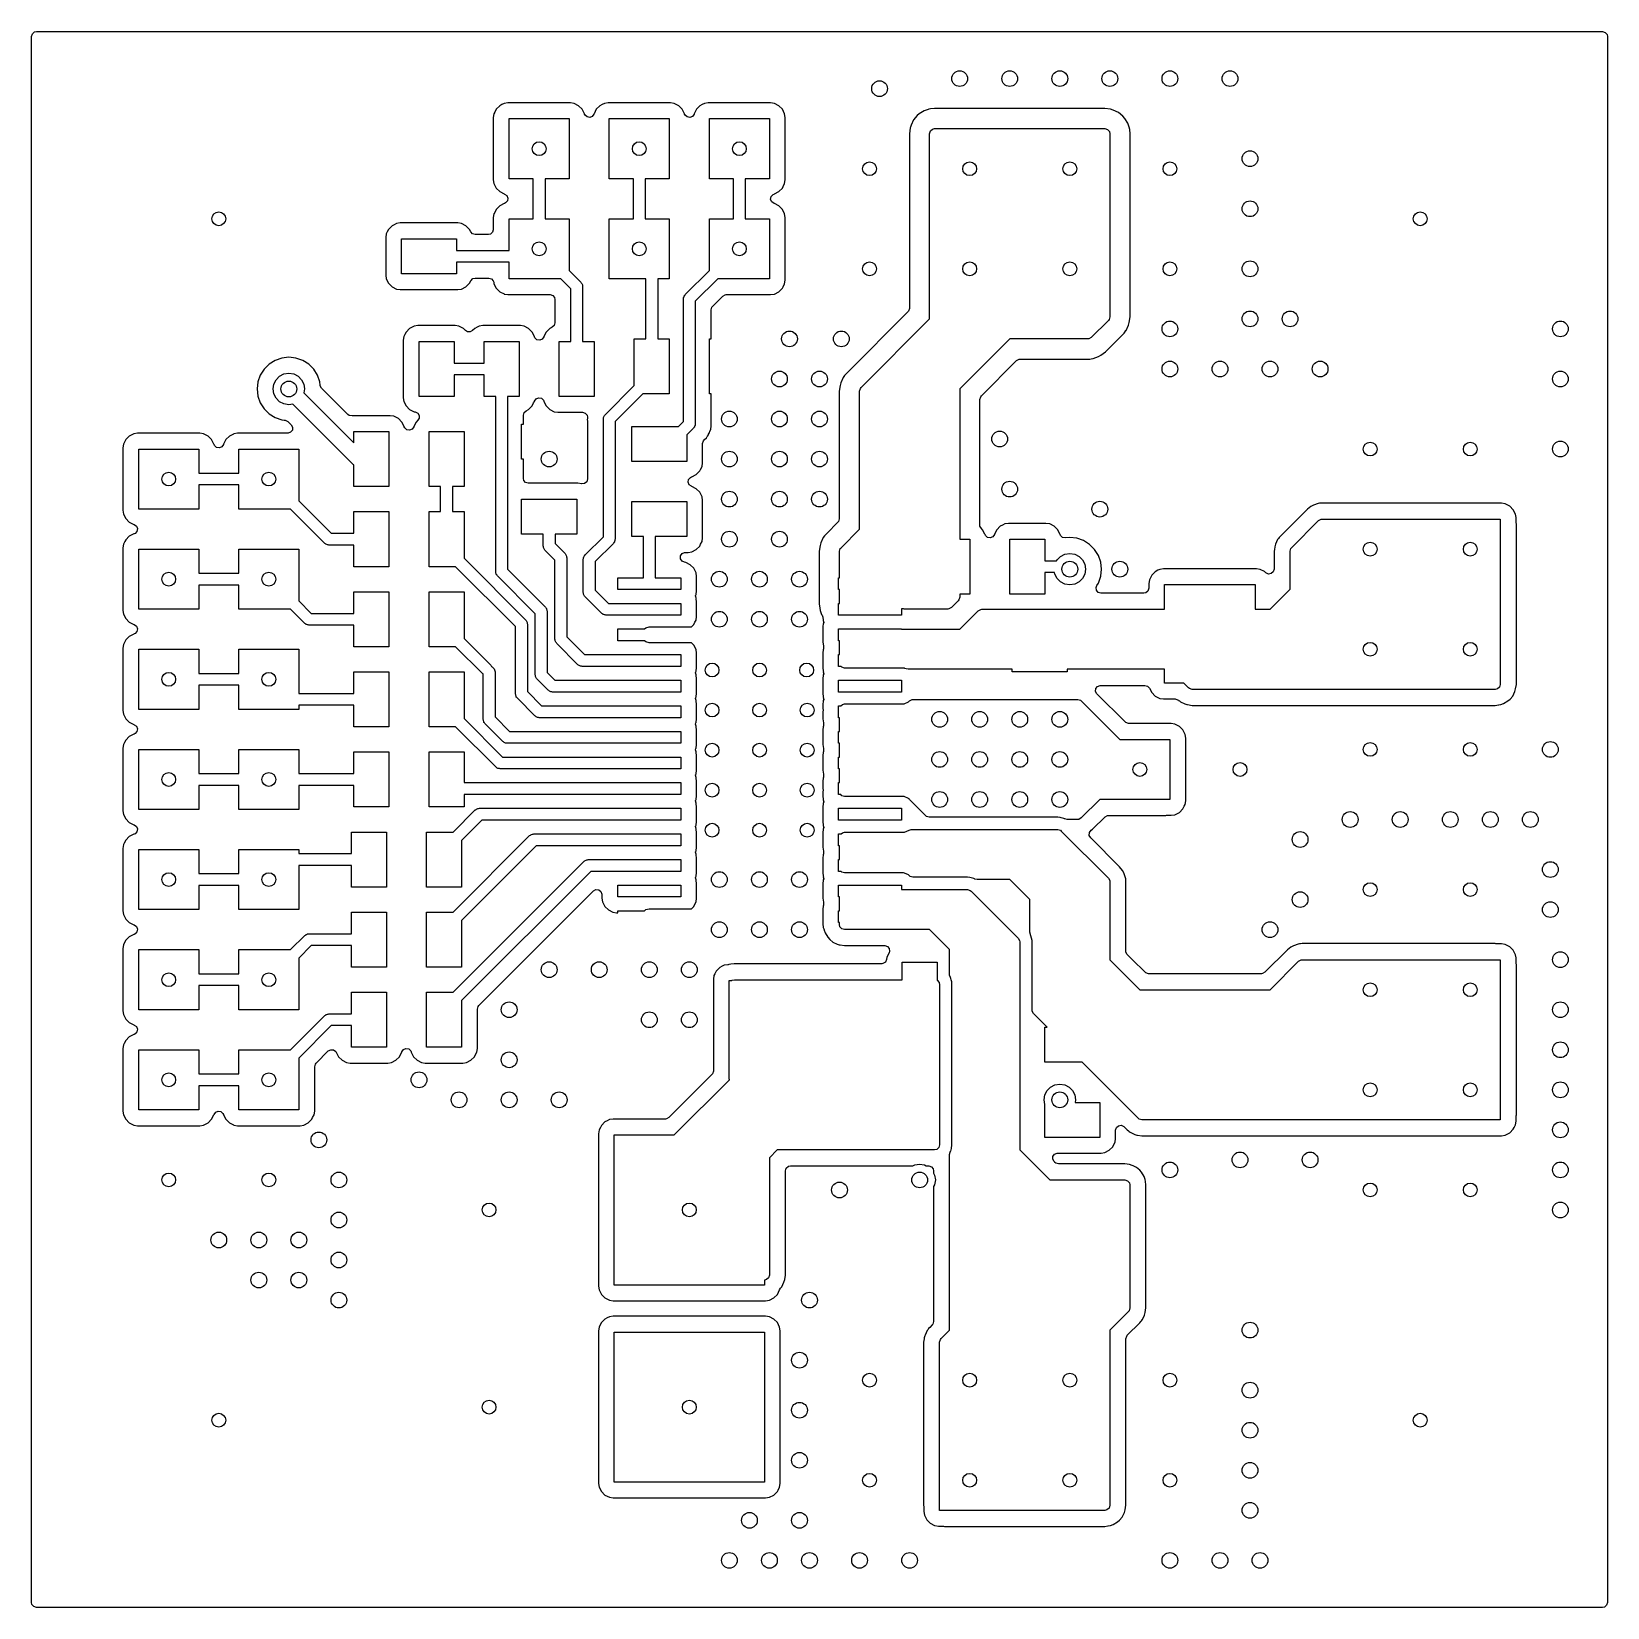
# Model space of a CAD drawing. Extents: x 0.01 to 1.59, y 0.01 to 1.59.
import ezdxf

# ---------------------------------------------------------------- set-up
doc = ezdxf.new("R2010")
doc.units = 0
doc.header["$MEASUREMENT"] = 0
doc.layers.add('BLACK', color=7, linetype='CONTINUOUS')

msp = doc.modelspace()

# ---------------------------------------------------------------- linework, layer by layer
at = {"layer": 'BLACK', "linetype": 'CONTINUOUS'}
for p, q in [((0.013, 1.5821), (0.0138, 1.5847)), ((0.013, 0.5088), (0.013, 1.5821)), ((0.0138, 1.5847), (0.0159, 1.5866)), ((0.0159, 1.5866), (0.0179, 1.587)), ((0.0179, 1.587), (1.5821, 1.587)), ((1.5821, 1.587), (1.5847, 1.5862)), ((1.5847, 1.5862), (1.5866, 1.5841)), ((1.5866, 1.5841), (1.587, 1.5821)), ((1.587, 1.5821), (1.587, 0.0179)), ((0.4806, 1.5129), (0.4771, 1.5094)), ((0.4828, 1.514), (0.4806, 1.5129)), ((0.4851, 1.5152), (0.4828, 1.514)), ((0.4888, 1.5158), (0.4851, 1.5152)), ((0.5512, 1.5158), (0.4888, 1.5158)), ((0.5549, 1.5152), (0.5512, 1.5158)), ((0.5594, 1.5129), (0.5549, 1.5152)), ((0.5629, 1.5094), (0.5594, 1.5129)), ((0.5806, 1.5129), (0.5771, 1.5094)), ((0.5828, 1.514), (0.5806, 1.5129)), ((0.5851, 1.5152), (0.5828, 1.514)), ((0.5888, 1.5158), (0.5851, 1.5152)), ((0.6512, 1.5158), (0.5888, 1.5158)), ((0.6549, 1.5152), (0.6512, 1.5158)), ((0.6594, 1.5129), (0.6549, 1.5152)), ((0.6629, 1.5094), (0.6594, 1.5129)), ((0.6806, 1.5129), (0.6771, 1.5094)), ((0.6828, 1.514), (0.6806, 1.5129)), ((0.6851, 1.5152), (0.6828, 1.514)), ((0.6888, 1.5158), (0.6851, 1.5152)), ((0.7512, 1.5158), (0.6888, 1.5158)), ((0.7549, 1.5152), (0.7512, 1.5158)), ((0.7594, 1.5129), (0.7549, 1.5152)), ((0.7629, 1.5094), (0.7594, 1.5129)), ((0.4748, 1.5049), (0.4742, 1.5012)), ((0.4742, 1.5012), (0.4742, 1.5012)), ((0.4742, 1.5012), (0.4742, 1.5012)), ((0.4742, 1.5012), (0.4742, 1.4388)), ((0.4756, 1.5064), (0.4748, 1.5049)), ((0.4771, 1.5094), (0.4756, 1.5064)), ((0.49, 1.44), (0.49, 1.5)), ((0.49, 1.5), (0.55, 1.5)), ((0.55, 1.5), (0.55, 1.44)), ((0.5652, 1.5049), (0.5629, 1.5094)), ((0.5653, 1.5046), (0.5652, 1.5049)), ((0.5652, 1.5049), (0.5652, 1.5049)), ((0.5658, 1.5036), (0.5653, 1.5046)), ((0.5678, 1.5017), (0.5658, 1.5036)), ((0.5706, 1.5012), (0.5678, 1.5017)), ((0.5731, 1.5023), (0.5706, 1.5012)), ((0.5747, 1.5046), (0.5731, 1.5023)), ((0.5748, 1.5049), (0.5747, 1.5046)), ((0.5771, 1.5094), (0.5748, 1.5049)), ((0.59, 1.44), (0.59, 1.5)), ((0.59, 1.5), (0.65, 1.5)), ((0.65, 1.5), (0.65, 1.44)), ((0.6652, 1.5049), (0.6629, 1.5094)), ((0.6653, 1.5046), (0.6652, 1.5049)), ((0.6652, 1.5049), (0.6652, 1.5049)), ((0.6658, 1.5036), (0.6653, 1.5046)), ((0.6678, 1.5017), (0.6658, 1.5036)), ((0.6706, 1.5012), (0.6678, 1.5017)), ((0.6731, 1.5023), (0.6706, 1.5012)), ((0.6747, 1.5046), (0.6731, 1.5023)), ((0.6748, 1.5049), (0.6747, 1.5046)), ((0.6771, 1.5094), (0.6748, 1.5049)), ((0.69, 1.44), (0.69, 1.5)), ((0.69, 1.5), (0.75, 1.5)), ((0.75, 1.5), (0.75, 1.44)), ((0.7652, 1.5049), (0.7629, 1.5094)), ((0.7658, 1.5012), (0.7652, 1.5049)), ((0.7658, 1.4388), (0.7658, 1.5012)), ((0.8938, 1.4987), (0.8914, 1.4934)), ((0.8976, 1.503), (0.8938, 1.4987)), ((0.8938, 1.4987), (0.8938, 1.4987)), ((0.8997, 1.5048), (0.8976, 1.5031)), ((0.8976, 1.5031), (0.8976, 1.503)), ((0.9045, 1.5079), (0.8997, 1.5048)), ((0.8997, 1.5048), (0.8997, 1.5048)), ((0.8997, 1.5048), (0.8997, 1.5048)), ((0.9065, 1.5086), (0.9045, 1.5079)), ((0.9045, 1.5079), (0.9045, 1.5079)), ((0.9086, 1.5093), (0.9065, 1.5086)), ((0.9092, 1.5094), (0.9086, 1.5093)), ((0.9107, 1.5098), (0.9092, 1.5094)), ((0.9147, 1.5102), (0.9107, 1.5098)), ((0.9107, 1.5098), (0.9107, 1.5098)), ((0.9107, 1.5098), (0.9107, 1.5098)), ((0.915, 1.5102), (0.9147, 1.5102)), ((0.915, 1.5102), (0.915, 1.5102)), ((1.085, 1.5102), (0.915, 1.5102)), ((0.915, 1.5102), (0.915, 1.5102)), ((1.0907, 1.5094), (1.085, 1.5102)), ((1.0934, 1.5086), (1.0907, 1.5094)), ((1.0987, 1.5062), (1.0934, 1.5086)), ((1.103, 1.5024), (1.0987, 1.5062)), ((1.0987, 1.5062), (1.0987, 1.5062)), ((1.1031, 1.5024), (1.103, 1.5024)), ((1.1048, 1.5003), (1.1031, 1.5024)), ((1.1079, 1.4955), (1.1048, 1.5003)), ((1.1093, 1.4914), (1.1079, 1.4955)), ((0.8906, 1.4907), (0.8898, 1.485)), ((0.8898, 1.485), (0.8898, 1.485)), ((0.8898, 1.485), (0.8898, 1.3104)), ((0.8908, 1.4914), (0.8906, 1.4907)), ((0.8914, 1.4934), (0.8908, 1.4914)), ((0.91, 1.485), (0.9108, 1.4877)), ((0.91, 1.3), (0.91, 1.485)), ((0.9108, 1.4877), (0.9129, 1.4896)), ((0.9129, 1.4896), (0.915, 1.49)), ((0.915, 1.49), (1.085, 1.49)), ((1.085, 1.49), (1.0877, 1.4892)), ((1.0877, 1.4892), (1.0896, 1.4871)), ((1.0896, 1.4871), (1.09, 1.485)), ((1.09, 1.485), (1.09, 1.3021)), ((1.1098, 1.4893), (1.1093, 1.4914)), ((1.1102, 1.485), (1.1098, 1.4893)), ((1.1102, 1.3021), (1.1102, 1.485)), ((0.4742, 1.4388), (0.4748, 1.4351)), ((0.4748, 1.4351), (0.4771, 1.4306)), ((0.5141, 1.44), (0.49, 1.44)), ((0.5141, 1.4), (0.5141, 1.44)), ((0.55, 1.44), (0.5259, 1.44)), ((0.5259, 1.44), (0.5259, 1.4)), ((0.6141, 1.44), (0.59, 1.44)), ((0.6141, 1.4), (0.6141, 1.44)), ((0.65, 1.44), (0.6259, 1.44)), ((0.6259, 1.44), (0.6259, 1.4)), ((0.7141, 1.44), (0.69, 1.44)), ((0.7141, 1.4), (0.7141, 1.44)), ((0.75, 1.44), (0.7259, 1.44)), ((0.7259, 1.44), (0.7259, 1.4)), ((0.7637, 1.4321), (0.7652, 1.4351)), ((0.7652, 1.4351), (0.7658, 1.4388)), ((0.4771, 1.4306), (0.4806, 1.4271)), ((0.4806, 1.4271), (0.4851, 1.4248)), ((0.4851, 1.4248), (0.4854, 1.4247)), ((0.4854, 1.4247), (0.4877, 1.4231)), ((0.4883, 1.4178), (0.4864, 1.4158)), ((0.4877, 1.4231), (0.4888, 1.4206)), ((0.4888, 1.4206), (0.4883, 1.4178)), ((0.7512, 1.4194), (0.7517, 1.4222)), ((0.7523, 1.4169), (0.7512, 1.4194)), ((0.7517, 1.4222), (0.7536, 1.4242)), ((0.7546, 1.4153), (0.7523, 1.4169)), ((0.7536, 1.4242), (0.7546, 1.4247)), ((0.7546, 1.4247), (0.7549, 1.4248)), ((0.7549, 1.4248), (0.7594, 1.4271)), ((0.7594, 1.4271), (0.7629, 1.4306)), ((0.7629, 1.4306), (0.7637, 1.4321)), ((0.4748, 1.4049), (0.4742, 1.4012)), ((0.4742, 1.4012), (0.4742, 1.4012)), ((0.4742, 1.4012), (0.4742, 1.4012)), ((0.4742, 1.4012), (0.4742, 1.3891)), ((0.4756, 1.4064), (0.4748, 1.4049)), ((0.4771, 1.4094), (0.4756, 1.4064)), ((0.4806, 1.4129), (0.4771, 1.4094)), ((0.4851, 1.4152), (0.4806, 1.4129)), ((0.4854, 1.4153), (0.4851, 1.4152)), ((0.4864, 1.4158), (0.4854, 1.4153)), ((0.7549, 1.4152), (0.7546, 1.4153)), ((0.7594, 1.4129), (0.7549, 1.4152)), ((0.7549, 1.4152), (0.7549, 1.4152)), ((0.7629, 1.4094), (0.7594, 1.4129)), ((0.7652, 1.4049), (0.7629, 1.4094)), ((0.7658, 1.4012), (0.7652, 1.4049)), ((0.7658, 1.3388), (0.7658, 1.4012)), ((0.3683, 1.3869), (0.3673, 1.3849)), ((0.3696, 1.3894), (0.3683, 1.3869)), ((0.3731, 1.3929), (0.3696, 1.3894)), ((0.3753, 1.394), (0.3731, 1.3929)), ((0.3776, 1.3952), (0.3753, 1.394)), ((0.3813, 1.3958), (0.3776, 1.3952)), ((0.4387, 1.3958), (0.3813, 1.3958)), ((0.4424, 1.3952), (0.4387, 1.3958)), ((0.4469, 1.3929), (0.4424, 1.3952)), ((0.4504, 1.3894), (0.4469, 1.3929)), ((0.4517, 1.3869), (0.4504, 1.3894)), ((0.4534, 1.385), (0.4517, 1.3869)), ((0.4734, 1.3865), (0.4713, 1.3846)), ((0.4742, 1.3891), (0.4734, 1.3865)), ((0.49, 1.3684), (0.49, 1.4)), ((0.49, 1.4), (0.5141, 1.4)), ((0.5259, 1.4), (0.55, 1.4)), ((0.55, 1.4), (0.55, 1.3484)), ((0.59, 1.34), (0.59, 1.4)), ((0.59, 1.4), (0.6141, 1.4)), ((0.6259, 1.4), (0.65, 1.4)), ((0.65, 1.4), (0.65, 1.34)), ((0.69, 1.3484), (0.69, 1.4)), ((0.69, 1.4), (0.7141, 1.4)), ((0.7259, 1.4), (0.75, 1.4)), ((0.75, 1.4), (0.75, 1.34)), ((0.3673, 1.3849), (0.3667, 1.3812)), ((0.3667, 1.3812), (0.3667, 1.3812)), ((0.3667, 1.3812), (0.3667, 1.3438)), ((0.3825, 1.345), (0.3825, 1.38)), ((0.3825, 1.38), (0.4375, 1.38)), ((0.4375, 1.38), (0.4375, 1.3684)), ((0.4561, 1.3842), (0.4534, 1.385)), ((0.4693, 1.3842), (0.4561, 1.3842)), ((0.4713, 1.3846), (0.4693, 1.3842)), ((0.4375, 1.3684), (0.49, 1.3684)), ((0.49, 1.3566), (0.4375, 1.3566)), ((0.4375, 1.3566), (0.4375, 1.345)), ((0.49, 1.34), (0.49, 1.3566)), ((0.3667, 1.3438), (0.3673, 1.3401)), ((0.3673, 1.3401), (0.3696, 1.3356)), ((0.4375, 1.345), (0.3825, 1.345)), ((0.4504, 1.3356), (0.4517, 1.3381)), ((0.4517, 1.3381), (0.4536, 1.3402)), ((0.4536, 1.3402), (0.4561, 1.3408)), ((0.4561, 1.3408), (0.4697, 1.3408)), ((0.4697, 1.3408), (0.4723, 1.34)), ((0.4723, 1.34), (0.4742, 1.3379)), ((0.5416, 1.34), (0.49, 1.34)), ((0.5516, 1.3301), (0.5416, 1.34)), ((0.55, 1.3484), (0.5617, 1.3367)), ((0.6266, 1.34), (0.59, 1.34)), ((0.6266, 1.28), (0.6266, 1.34)), ((0.65, 1.34), (0.6384, 1.34)), ((0.6384, 1.34), (0.6384, 1.28)), ((0.6658, 1.3242), (0.69, 1.3484)), ((0.6984, 1.34), (0.6759, 1.3176)), ((0.75, 1.34), (0.6984, 1.34)), ((0.7652, 1.3351), (0.7658, 1.3388)), ((0.3696, 1.3356), (0.3731, 1.3321)), ((0.3731, 1.3321), (0.3776, 1.3298)), ((0.3776, 1.3298), (0.3776, 1.3298)), ((0.3776, 1.3298), (0.3813, 1.3292)), ((0.3813, 1.3292), (0.3813, 1.3292)), ((0.3813, 1.3292), (0.3813, 1.3292)), ((0.3813, 1.3292), (0.4387, 1.3292)), ((0.4387, 1.3292), (0.4424, 1.3298)), ((0.4424, 1.3298), (0.4469, 1.3321)), ((0.4469, 1.3321), (0.4504, 1.3356)), ((0.4742, 1.3379), (0.4746, 1.3366)), ((0.4746, 1.3366), (0.4748, 1.3351)), ((0.4748, 1.3351), (0.4771, 1.3306)), ((0.4771, 1.3306), (0.4806, 1.3271)), ((0.4806, 1.3271), (0.485, 1.3249)), ((0.485, 1.3249), (0.4851, 1.3248)), ((0.4851, 1.3248), (0.4888, 1.3242)), ((0.4888, 1.3242), (0.5309, 1.3242)), ((0.5309, 1.3242), (0.5335, 1.3234)), ((0.5335, 1.3234), (0.5354, 1.3213)), ((0.5516, 1.2775), (0.5516, 1.3301)), ((0.5617, 1.3367), (0.5621, 1.336)), ((0.5621, 1.336), (0.5626, 1.3355)), ((0.5626, 1.3355), (0.5628, 1.3347)), ((0.5628, 1.3347), (0.5632, 1.334)), ((0.5632, 1.334), (0.5632, 1.3333)), ((0.5632, 1.3333), (0.5634, 1.3325)), ((0.5634, 1.3325), (0.5634, 1.2775)), ((0.6647, 1.3222), (0.6649, 1.323)), ((0.6649, 1.323), (0.6654, 1.3235)), ((0.6654, 1.3235), (0.6658, 1.3242)), ((0.6931, 1.3125), (0.7034, 1.3228)), ((0.7034, 1.3228), (0.7059, 1.3241)), ((0.7059, 1.3241), (0.7069, 1.3242)), ((0.7069, 1.3242), (0.7512, 1.3242)), ((0.7512, 1.3242), (0.7549, 1.3248)), ((0.7549, 1.3248), (0.7594, 1.3271)), ((0.7594, 1.3271), (0.7629, 1.3306)), ((0.7629, 1.3306), (0.7637, 1.3321)), ((0.7637, 1.3321), (0.7652, 1.3351)), ((0.5354, 1.3213), (0.5358, 1.3193)), ((0.5358, 1.3193), (0.5358, 1.2961)), ((0.6641, 1.32), (0.6643, 1.3208)), ((0.6641, 1.1974), (0.6641, 1.32)), ((0.6643, 1.3215), (0.6647, 1.3222)), ((0.6643, 1.3208), (0.6643, 1.3215)), ((0.6759, 1.3176), (0.6759, 1.195)), ((0.6917, 1.309), (0.6925, 1.3116)), ((0.6917, 1.28), (0.6917, 1.309)), ((0.6925, 1.3116), (0.6931, 1.3125)), ((0.8883, 1.3069), (0.8272, 1.2457)), ((0.889, 1.3077), (0.8883, 1.3069)), ((0.8898, 1.3104), (0.889, 1.3077)), ((0.3931, 1.2917), (0.3906, 1.2904)), ((0.3951, 1.2927), (0.3931, 1.2917)), ((0.3988, 1.2933), (0.3951, 1.2927)), ((0.4362, 1.2933), (0.3988, 1.2933)), ((0.4399, 1.2927), (0.4362, 1.2933)), ((0.4444, 1.2904), (0.4399, 1.2927)), ((0.4581, 1.2917), (0.4556, 1.2904)), ((0.4601, 1.2927), (0.4581, 1.2917)), ((0.4638, 1.2933), (0.4601, 1.2927)), ((0.5012, 1.2933), (0.4638, 1.2933)), ((0.5049, 1.2927), (0.5012, 1.2933)), ((0.5094, 1.2904), (0.5049, 1.2927)), ((0.5319, 1.2911), (0.5306, 1.2904)), ((0.5331, 1.2917), (0.5319, 1.2911)), ((0.535, 1.2934), (0.5331, 1.2917)), ((0.5358, 1.2961), (0.535, 1.2934)), ((0.8415, 1.2315), (0.91, 1.3)), ((0.91, 1.3), (0.91, 1.3)), ((1.0885, 1.2985), (1.0715, 1.2815)), ((1.0892, 1.2994), (1.0885, 1.2985)), ((1.09, 1.3021), (1.0892, 1.2994)), ((1.1062, 1.2884), (1.1086, 1.2937)), ((1.1086, 1.2937), (1.1094, 1.2964)), ((1.1094, 1.2964), (1.1102, 1.3021)), ((0.3848, 1.2824), (0.3842, 1.2787)), ((0.3842, 1.2787), (0.3842, 1.2787)), ((0.3842, 1.2787), (0.3842, 1.2787)), ((0.3842, 1.2787), (0.3842, 1.2213)), ((0.3857, 1.2843), (0.3848, 1.2824)), ((0.3871, 1.2869), (0.3857, 1.2843)), ((0.3906, 1.2904), (0.3871, 1.2869)), ((0.4, 1.2225), (0.4, 1.2775)), ((0.4, 1.2775), (0.435, 1.2775)), ((0.435, 1.2775), (0.435, 1.2559)), ((0.4465, 1.2883), (0.4444, 1.2904)), ((0.4444, 1.2904), (0.4444, 1.2904)), ((0.4444, 1.2904), (0.4444, 1.2904)), ((0.4483, 1.2872), (0.4465, 1.2883)), ((0.4511, 1.287), (0.4483, 1.2872)), ((0.4535, 1.2883), (0.4511, 1.287)), ((0.4556, 1.2904), (0.4535, 1.2883)), ((0.465, 1.2559), (0.465, 1.2775)), ((0.465, 1.2775), (0.5, 1.2775)), ((0.5, 1.2775), (0.5, 1.2225)), ((0.5129, 1.2869), (0.5094, 1.2904)), ((0.5152, 1.2824), (0.5129, 1.2869)), ((0.5153, 1.2821), (0.5152, 1.2824)), ((0.5152, 1.2824), (0.5152, 1.2824)), ((0.5158, 1.2811), (0.5153, 1.2821)), ((0.5178, 1.2792), (0.5158, 1.2811)), ((0.5206, 1.2787), (0.5178, 1.2792)), ((0.5231, 1.2798), (0.5206, 1.2787)), ((0.5247, 1.2821), (0.5231, 1.2798)), ((0.5248, 1.2824), (0.5247, 1.2821)), ((0.5271, 1.2869), (0.5248, 1.2824)), ((0.5306, 1.2904), (0.5271, 1.2869)), ((0.5306, 1.2904), (0.5306, 1.2904)), ((0.54, 1.2225), (0.54, 1.2775)), ((0.54, 1.2775), (0.5516, 1.2775)), ((0.5634, 1.2775), (0.575, 1.2775)), ((0.575, 1.2775), (0.575, 1.2225)), ((0.615, 1.2334), (0.615, 1.28)), ((0.615, 1.28), (0.6266, 1.28)), ((0.6384, 1.28), (0.65, 1.28)), ((0.65, 1.28), (0.65, 1.225)), ((0.69, 1.225), (0.69, 1.28)), ((0.69, 1.28), (0.6917, 1.28)), ((0.99, 1.28), (0.94, 1.23)), ((1.0679, 1.28), (0.99, 1.28)), ((0.99, 1.28), (0.99, 1.28)), ((1.069, 1.2801), (1.0679, 1.28)), ((1.0715, 1.2815), (1.069, 1.2801)), ((1.0857, 1.2672), (1.1028, 1.2843)), ((1.1028, 1.2843), (1.1043, 1.2859)), ((1.1028, 1.2843), (1.1028, 1.2843)), ((1.1028, 1.2843), (1.1028, 1.2843)), ((1.1043, 1.2859), (1.105, 1.2867)), ((1.105, 1.2867), (1.1061, 1.2883)), ((1.1061, 1.2883), (1.1062, 1.2884)), ((1.1062, 1.2884), (1.1062, 1.2884)), ((1.1062, 1.2884), (1.1062, 1.2884)), ((0.2629, 1.2609), (0.2562, 1.2586)), ((0.27, 1.2617), (0.2629, 1.2609)), ((0.2771, 1.2609), (0.27, 1.2617)), ((0.2838, 1.2586), (0.2771, 1.2609)), ((0.9969, 1.2583), (0.9994, 1.2597)), ((0.9994, 1.2597), (1.0004, 1.2598)), ((1.0004, 1.2598), (1.0679, 1.2598)), ((1.0679, 1.2598), (1.0701, 1.2599)), ((1.0679, 1.2598), (1.0679, 1.2598)), ((1.0701, 1.2599), (1.0712, 1.26)), ((1.0701, 1.2599), (1.0701, 1.2599)), ((1.0712, 1.26), (1.0733, 1.2604)), ((1.0712, 1.26), (1.0712, 1.26)), ((1.0733, 1.2604), (1.0787, 1.2624)), ((1.0733, 1.2604), (1.0733, 1.2604)), ((1.0787, 1.2624), (1.0811, 1.2637)), ((1.0787, 1.2624), (1.0787, 1.2624)), ((1.0811, 1.2637), (1.0857, 1.2672)), ((1.0857, 1.2672), (1.0857, 1.2672)), ((0.2414, 1.2438), (0.2391, 1.2371)), ((0.2452, 1.2498), (0.2414, 1.2438)), ((0.2414, 1.2438), (0.2414, 1.2438)), ((0.2502, 1.2548), (0.2452, 1.2498)), ((0.2452, 1.2498), (0.2452, 1.2498)), ((0.2562, 1.2586), (0.2502, 1.2548)), ((0.2502, 1.2548), (0.2502, 1.2548)), ((0.2562, 1.2586), (0.2562, 1.2586)), ((0.2562, 1.2586), (0.2562, 1.2586)), ((0.2607, 1.2427), (0.2651, 1.245)), ((0.2651, 1.245), (0.27, 1.2457)), ((0.27, 1.2457), (0.2749, 1.245)), ((0.2749, 1.245), (0.2793, 1.2427)), ((0.2898, 1.2548), (0.2838, 1.2586)), ((0.2948, 1.2498), (0.2898, 1.2548)), ((0.2986, 1.2438), (0.2948, 1.2498)), ((0.3009, 1.2371), (0.2986, 1.2438)), ((0.435, 1.2559), (0.465, 1.2559)), ((0.465, 1.2441), (0.435, 1.2441)), ((0.435, 1.2441), (0.435, 1.2225)), ((0.465, 1.2225), (0.465, 1.2441)), ((0.8257, 1.2441), (0.825, 1.2433)), ((0.8272, 1.2457), (0.8257, 1.2441)), ((0.8272, 1.2457), (0.8272, 1.2457)), ((0.8272, 1.2457), (0.8272, 1.2457)), ((0.9617, 1.2231), (0.9969, 1.2583)), ((0.2391, 1.2371), (0.2383, 1.23)), ((0.2383, 1.23), (0.2391, 1.2229)), ((0.2543, 1.23), (0.255, 1.2349)), ((0.255, 1.2251), (0.2543, 1.23)), ((0.255, 1.2349), (0.2573, 1.2393)), ((0.2573, 1.2393), (0.2607, 1.2427)), ((0.2793, 1.2427), (0.2827, 1.2393)), ((0.2827, 1.2393), (0.285, 1.2349)), ((0.285, 1.2349), (0.2857, 1.23)), ((0.2857, 1.23), (0.2851, 1.226)), ((0.3013, 1.2337), (0.3009, 1.2371)), ((0.3009, 1.2371), (0.3009, 1.2371)), ((0.3009, 1.2371), (0.3009, 1.2371)), ((0.3014, 1.2332), (0.3013, 1.2337)), ((0.3027, 1.2307), (0.3014, 1.2332)), ((0.3289, 1.2046), (0.3027, 1.2307)), ((0.5858, 1.2042), (0.615, 1.2334)), ((0.8206, 1.2336), (0.8198, 1.2279)), ((0.8198, 1.2279), (0.8198, 1.2279)), ((0.8198, 1.2279), (0.8198, 1.1004)), ((0.8214, 1.2363), (0.8206, 1.2336)), ((0.8238, 1.2416), (0.8214, 1.2363)), ((0.825, 1.2433), (0.8238, 1.2416)), ((0.8238, 1.2416), (0.8238, 1.2416)), ((0.825, 1.2433), (0.825, 1.2433)), ((0.825, 1.2433), (0.825, 1.2433)), ((0.84, 1.2279), (0.8408, 1.2306)), ((0.84, 1.09), (0.84, 1.2279)), ((0.8408, 1.2306), (0.8415, 1.2315)), ((0.94, 1.23), (0.94, 1.08)), ((0.2391, 1.2229), (0.2391, 1.2229)), ((0.2391, 1.2229), (0.2391, 1.2229)), ((0.2391, 1.2229), (0.2414, 1.2162)), ((0.2414, 1.2162), (0.2414, 1.2162)), ((0.2414, 1.2162), (0.2452, 1.2102)), ((0.2573, 1.2207), (0.255, 1.2251)), ((0.2607, 1.2173), (0.2573, 1.2207)), ((0.2651, 1.215), (0.2607, 1.2173)), ((0.27, 1.2143), (0.2651, 1.215)), ((0.274, 1.2149), (0.27, 1.2143)), ((0.3344, 1.1544), (0.274, 1.2149)), ((0.2851, 1.226), (0.335, 1.1761)), ((0.3842, 1.2213), (0.3848, 1.2176)), ((0.3848, 1.2176), (0.3871, 1.2131)), ((0.3871, 1.2131), (0.3906, 1.2096)), ((0.435, 1.2225), (0.4, 1.2225)), ((0.4766, 1.2225), (0.465, 1.2225)), ((0.4766, 1.0475), (0.4766, 1.2225)), ((0.5, 1.2225), (0.4884, 1.2225)), ((0.4884, 1.2225), (0.4884, 1.0499)), ((0.5094, 1.2096), (0.5129, 1.2131)), ((0.5129, 1.2131), (0.5145, 1.2162)), ((0.5145, 1.2162), (0.5152, 1.2176)), ((0.5152, 1.2176), (0.5153, 1.2179)), ((0.5152, 1.2176), (0.5152, 1.2176)), ((0.5153, 1.2179), (0.5169, 1.2202)), ((0.5169, 1.2202), (0.5194, 1.2213)), ((0.5194, 1.2213), (0.5222, 1.2208)), ((0.5222, 1.2208), (0.5242, 1.2189)), ((0.5242, 1.2189), (0.5247, 1.2179)), ((0.5247, 1.2179), (0.5248, 1.2176)), ((0.5248, 1.2176), (0.5271, 1.2131)), ((0.5271, 1.2131), (0.5306, 1.2096)), ((0.575, 1.2225), (0.54, 1.2225)), ((0.6234, 1.225), (0.5959, 1.1976)), ((0.65, 1.225), (0.6234, 1.225)), ((0.6917, 1.225), (0.69, 1.225)), ((0.6917, 1.1973), (0.6917, 1.225)), ((0.9602, 1.2196), (0.961, 1.2223)), ((0.9602, 1.0941), (0.9602, 1.2196)), ((0.961, 1.2223), (0.9617, 1.2231)), ((0.2452, 1.2102), (0.2452, 1.2102)), ((0.2452, 1.2102), (0.2502, 1.2052)), ((0.2502, 1.2052), (0.2502, 1.2052)), ((0.2502, 1.2052), (0.2562, 1.2014)), ((0.2562, 1.2014), (0.2562, 1.2014)), ((0.2562, 1.2014), (0.2629, 1.1991)), ((0.2629, 1.1991), (0.2629, 1.1991)), ((0.2629, 1.1991), (0.2629, 1.1991)), ((0.2629, 1.1991), (0.2653, 1.1988)), ((0.2653, 1.1988), (0.2663, 1.1987)), ((0.2663, 1.1987), (0.2689, 1.1976)), ((0.2689, 1.1976), (0.2693, 1.1973)), ((0.2693, 1.1973), (0.2723, 1.1942)), ((0.3304, 1.2035), (0.3289, 1.2046)), ((0.3332, 1.2032), (0.3304, 1.2035)), ((0.3335, 1.2032), (0.3332, 1.2032)), ((0.3338, 1.2033), (0.3335, 1.2032)), ((0.3712, 1.2033), (0.3338, 1.2033)), ((0.3338, 1.2033), (0.3338, 1.2033)), ((0.3749, 1.2027), (0.3712, 1.2033)), ((0.3794, 1.2004), (0.3749, 1.2027)), ((0.3829, 1.1969), (0.3794, 1.2004)), ((0.3852, 1.1924), (0.3829, 1.1969)), ((0.3906, 1.2096), (0.3951, 1.2073)), ((0.3971, 1.1969), (0.3948, 1.1924)), ((0.3951, 1.2073), (0.3962, 1.2071)), ((0.3962, 1.2071), (0.3987, 1.2059)), ((0.3989, 1.1987), (0.3971, 1.1969)), ((0.3987, 1.2059), (0.4002, 1.2036)), ((0.4002, 1.2008), (0.3989, 1.1987)), ((0.4002, 1.2036), (0.4002, 1.2008)), ((0.5042, 1.2039), (0.505, 1.2066)), ((0.5042, 1.195), (0.5042, 1.2039)), ((0.505, 1.2066), (0.5069, 1.2083)), ((0.5069, 1.2083), (0.5094, 1.2096)), ((0.5306, 1.2096), (0.5351, 1.2073)), ((0.5351, 1.2073), (0.5351, 1.2073)), ((0.5351, 1.2073), (0.5388, 1.2067)), ((0.5388, 1.2067), (0.5634, 1.2067)), ((0.5634, 1.2067), (0.566, 1.2059)), ((0.566, 1.2059), (0.5679, 1.2038)), ((0.5679, 1.2038), (0.5683, 1.2018)), ((0.5683, 1.2009), (0.5681, 1.1993)), ((0.5681, 1.1993), (0.5683, 1.1986)), ((0.5683, 1.2018), (0.5683, 1.2014)), ((0.5683, 1.2014), (0.5683, 1.2009)), ((0.5683, 1.1986), (0.5683, 1.1977)), ((0.5683, 1.1977), (0.5683, 1.1401)), ((0.5841, 1.2), (0.5843, 1.2008)), ((0.5841, 1.0824), (0.5841, 1.2)), ((0.5843, 1.2015), (0.5847, 1.2022)), ((0.5843, 1.2008), (0.5843, 1.2015)), ((0.5847, 1.2022), (0.5849, 1.203)), ((0.5849, 1.203), (0.5854, 1.2035)), ((0.5854, 1.2035), (0.5858, 1.2042)), ((0.5959, 1.1976), (0.5959, 1.08)), ((0.6591, 1.1925), (0.6641, 1.1974)), ((0.6917, 1.1964), (0.6917, 1.1973)), ((0.6919, 1.1957), (0.6917, 1.1964)), ((0.1106, 1.1829), (0.1071, 1.1794)), ((0.1146, 1.1849), (0.1106, 1.1829)), ((0.1151, 1.1852), (0.1146, 1.1849)), ((0.1188, 1.1858), (0.1151, 1.1852)), ((0.1812, 1.1858), (0.1188, 1.1858)), ((0.1849, 1.1852), (0.1812, 1.1858)), ((0.1894, 1.1829), (0.1849, 1.1852)), ((0.1929, 1.1794), (0.1894, 1.1829)), ((0.2106, 1.1829), (0.2071, 1.1794)), ((0.2146, 1.1849), (0.2106, 1.1829)), ((0.2151, 1.1852), (0.2146, 1.1849)), ((0.2188, 1.1858), (0.2151, 1.1852)), ((0.2688, 1.1858), (0.2188, 1.1858)), ((0.2692, 1.1858), (0.2688, 1.1858)), ((0.2718, 1.1868), (0.2692, 1.1858)), ((0.2735, 1.189), (0.2718, 1.1868)), ((0.2723, 1.1942), (0.2737, 1.1918)), ((0.2737, 1.1918), (0.2735, 1.189)), ((0.335, 1.1761), (0.335, 1.1875)), ((0.335, 1.1875), (0.37, 1.1875)), ((0.37, 1.1875), (0.37, 1.1325)), ((0.3853, 1.1921), (0.3852, 1.1924)), ((0.3852, 1.1924), (0.3852, 1.1924)), ((0.3858, 1.1911), (0.3853, 1.1921)), ((0.3878, 1.1892), (0.3858, 1.1911)), ((0.3906, 1.1887), (0.3878, 1.1892)), ((0.3931, 1.1898), (0.3906, 1.1887)), ((0.3947, 1.1921), (0.3931, 1.1898)), ((0.3948, 1.1924), (0.3947, 1.1921)), ((0.41, 1.1325), (0.41, 1.1875)), ((0.41, 1.1875), (0.445, 1.1875)), ((0.445, 1.1875), (0.445, 1.1325)), ((0.5025, 1.16), (0.5025, 1.195)), ((0.5025, 1.195), (0.5042, 1.195)), ((0.6125, 1.1575), (0.6125, 1.1925)), ((0.6125, 1.1925), (0.6591, 1.1925)), ((0.6742, 1.1908), (0.6675, 1.1841)), ((0.6675, 1.1841), (0.6675, 1.1575)), ((0.6746, 1.1915), (0.6742, 1.1908)), ((0.6751, 1.192), (0.6746, 1.1915)), ((0.6753, 1.1928), (0.6751, 1.192)), ((0.6757, 1.1935), (0.6753, 1.1928)), ((0.6759, 1.195), (0.6757, 1.1942)), ((0.6757, 1.1942), (0.6757, 1.1935)), ((0.6851, 1.1795), (0.687, 1.1812)), ((0.687, 1.1812), (0.6878, 1.1826)), ((0.687, 1.1812), (0.687, 1.1812)), ((0.6878, 1.1826), (0.6881, 1.183)), ((0.6881, 1.183), (0.6891, 1.1843)), ((0.6891, 1.1843), (0.6893, 1.1849)), ((0.6893, 1.1849), (0.6897, 1.1857)), ((0.6897, 1.1857), (0.6901, 1.1863)), ((0.6901, 1.1863), (0.6905, 1.1878)), ((0.6901, 1.1863), (0.6901, 1.1863)), ((0.6905, 1.1878), (0.6907, 1.1883)), ((0.6907, 1.1883), (0.6913, 1.1898)), ((0.6913, 1.1905), (0.6915, 1.1913)), ((0.6913, 1.1898), (0.6913, 1.1905)), ((0.6915, 1.1913), (0.6917, 1.192)), ((0.6917, 1.1941), (0.6919, 1.1957)), ((0.6917, 1.1936), (0.6917, 1.1941)), ((0.6917, 1.192), (0.6917, 1.1936)), ((0.6919, 1.1957), (0.6919, 1.1957)), ((0.6919, 1.1957), (0.6919, 1.1957)), ((0.1048, 1.1749), (0.1042, 1.1712)), ((0.1042, 1.1712), (0.1042, 1.1712)), ((0.1042, 1.1712), (0.1042, 1.1712)), ((0.1042, 1.1712), (0.1042, 1.1088)), ((0.1065, 1.1782), (0.1048, 1.1749)), ((0.1071, 1.1794), (0.1065, 1.1782)), ((0.12, 1.11), (0.12, 1.17)), ((0.12, 1.17), (0.18, 1.17)), ((0.18, 1.17), (0.18, 1.1459)), ((0.1952, 1.1749), (0.1929, 1.1794)), ((0.1953, 1.1746), (0.1952, 1.1749)), ((0.1952, 1.1749), (0.1952, 1.1749)), ((0.1958, 1.1736), (0.1953, 1.1746)), ((0.1978, 1.1717), (0.1958, 1.1736)), ((0.2006, 1.1712), (0.1978, 1.1717)), ((0.2031, 1.1723), (0.2006, 1.1712)), ((0.2047, 1.1746), (0.2031, 1.1723)), ((0.2048, 1.1749), (0.2047, 1.1746)), ((0.2071, 1.1794), (0.2048, 1.1749)), ((0.22, 1.1459), (0.22, 1.17)), ((0.22, 1.17), (0.28, 1.17)), ((0.28, 1.17), (0.28, 1.1184)), ((0.6833, 1.1756), (0.6841, 1.1782)), ((0.6833, 1.1563), (0.6833, 1.1756)), ((0.6841, 1.1782), (0.6847, 1.1791)), ((0.6847, 1.1791), (0.685, 1.1794)), ((0.685, 1.1794), (0.6851, 1.1795)), ((0.335, 1.1541), (0.3344, 1.1544)), ((0.335, 1.1325), (0.335, 1.1541)), ((0.5042, 1.16), (0.5025, 1.16)), ((0.5042, 1.1407), (0.5042, 1.16)), ((0.6675, 1.1575), (0.6125, 1.1575)), ((0.6804, 1.1481), (0.6812, 1.1496)), ((0.6812, 1.1496), (0.6827, 1.1526)), ((0.6827, 1.1526), (0.6833, 1.1563)), ((0.18, 1.1459), (0.22, 1.1459)), ((0.22, 1.1341), (0.18, 1.1341)), ((0.18, 1.1341), (0.18, 1.11)), ((0.22, 1.11), (0.22, 1.1341)), ((0.5046, 1.1387), (0.5042, 1.1407)), ((0.5065, 1.1366), (0.5046, 1.1387)), ((0.5091, 1.1358), (0.5065, 1.1366)), ((0.5587, 1.1358), (0.5091, 1.1358)), ((0.5624, 1.1352), (0.5587, 1.1358)), ((0.5626, 1.1352), (0.5624, 1.1352)), ((0.5624, 1.1352), (0.5624, 1.1352)), ((0.5627, 1.1351), (0.5626, 1.1352)), ((0.5654, 1.1355), (0.5627, 1.1351)), ((0.5675, 1.1374), (0.5654, 1.1355)), ((0.5683, 1.1401), (0.5675, 1.1374)), ((0.6687, 1.1369), (0.6692, 1.1397)), ((0.6698, 1.1344), (0.6687, 1.1369)), ((0.6692, 1.1397), (0.6711, 1.1417)), ((0.6721, 1.1328), (0.6698, 1.1344)), ((0.6711, 1.1417), (0.6721, 1.1422)), ((0.6721, 1.1422), (0.6724, 1.1423)), ((0.6724, 1.1423), (0.6769, 1.1446)), ((0.6769, 1.1446), (0.6804, 1.1481)), ((0.28, 1.1184), (0.3124, 1.0859)), ((0.37, 1.1325), (0.335, 1.1325)), ((0.4216, 1.1325), (0.41, 1.1325)), ((0.4216, 1.1075), (0.4216, 1.1325)), ((0.445, 1.1325), (0.4334, 1.1325)), ((0.4334, 1.1325), (0.4334, 1.1075)), ((0.5025, 1.085), (0.5025, 1.12)), ((0.5025, 1.12), (0.5575, 1.12)), ((0.5575, 1.12), (0.5575, 1.085)), ((0.6724, 1.1327), (0.6721, 1.1328)), ((0.6769, 1.1304), (0.6724, 1.1327)), ((0.6724, 1.1327), (0.6724, 1.1327)), ((0.6804, 1.1269), (0.6769, 1.1304)), ((0.6827, 1.1224), (0.6804, 1.1269)), ((0.6833, 1.1187), (0.6827, 1.1224)), ((0.6833, 1.0813), (0.6833, 1.1187)), ((0.1042, 1.1088), (0.1048, 1.1051)), ((0.1048, 1.1051), (0.1071, 1.1006)), ((0.18, 1.11), (0.12, 1.11)), ((0.2716, 1.11), (0.22, 1.11)), ((0.3058, 1.0758), (0.2716, 1.11)), ((0.335, 1.0859), (0.335, 1.1075)), ((0.335, 1.1075), (0.37, 1.1075)), ((0.37, 1.1075), (0.37, 1.0525)), ((0.41, 1.0525), (0.41, 1.1075)), ((0.41, 1.1075), (0.4216, 1.1075)), ((0.4334, 1.1075), (0.445, 1.1075)), ((0.445, 1.1075), (0.445, 1.0609)), ((0.6125, 1.0825), (0.6125, 1.1175)), ((0.6125, 1.1175), (0.6675, 1.1175)), ((0.6675, 1.1175), (0.6675, 1.0825)), ((1.2873, 1.1098), (1.2602, 1.0827)), ((1.2909, 1.1126), (1.2873, 1.1098)), ((1.2873, 1.1098), (1.2873, 1.1098)), ((1.2933, 1.1139), (1.2909, 1.1126)), ((1.2909, 1.1126), (1.2909, 1.1126)), ((1.2909, 1.1126), (1.2909, 1.1126)), ((1.2981, 1.1156), (1.2933, 1.1139)), ((1.2993, 1.1158), (1.2981, 1.1156)), ((1.3003, 1.1159), (1.2993, 1.1158)), ((1.2993, 1.1158), (1.2993, 1.1158)), ((1.3021, 1.116), (1.3003, 1.1159)), ((1.3003, 1.1159), (1.3003, 1.1159)), ((1.3003, 1.1159), (1.3003, 1.1159)), ((1.3003, 1.1159), (1.3003, 1.1159)), ((1.3003, 1.1159), (1.3003, 1.1159)), ((1.475, 1.116), (1.3021, 1.116)), ((1.3021, 1.116), (1.3021, 1.116)), ((1.4755, 1.1159), (1.475, 1.116)), ((1.475, 1.116), (1.475, 1.116)), ((1.4761, 1.1158), (1.4755, 1.1159)), ((1.4768, 1.1158), (1.4761, 1.1158)), ((1.4812, 1.1158), (1.4768, 1.1158)), ((1.4849, 1.1152), (1.4812, 1.1158)), ((1.4894, 1.1129), (1.4849, 1.1152)), ((1.4929, 1.1094), (1.4894, 1.1129)), ((1.4952, 1.1049), (1.4929, 1.1094)), ((1.4957, 1.1017), (1.4952, 1.1049)), ((0.1071, 1.1006), (0.1106, 1.0971)), ((0.1106, 1.0971), (0.1151, 1.0948)), ((0.1151, 1.0948), (0.1154, 1.0947)), ((0.1154, 1.0947), (0.1177, 1.0931)), ((0.1183, 1.0878), (0.1164, 1.0858)), ((0.1177, 1.0931), (0.1188, 1.0906)), ((0.1188, 1.0906), (0.1183, 1.0878)), ((0.8183, 1.0969), (0.8072, 1.0857)), ((0.819, 1.0977), (0.8183, 1.0969)), ((0.8198, 1.1004), (0.819, 1.0977)), ((0.8215, 1.0715), (0.84, 1.09)), ((0.84, 1.09), (0.84, 1.09)), ((0.9603, 1.0931), (0.9602, 1.0941)), ((0.9617, 1.0906), (0.9603, 1.0931)), ((0.9629, 1.0894), (0.9617, 1.0906)), ((0.9652, 1.0849), (0.9629, 1.0894)), ((0.9771, 1.0894), (0.9748, 1.0849)), ((0.9806, 1.0929), (0.9771, 1.0894)), ((0.9828, 1.094), (0.9806, 1.0929)), ((0.9851, 1.0952), (0.9828, 1.094)), ((0.9888, 1.0958), (0.9851, 1.0952)), ((1.0262, 1.0958), (0.9888, 1.0958)), ((1.0299, 1.0952), (1.0262, 1.0958)), ((1.0344, 1.0929), (1.0299, 1.0952)), ((1.0379, 1.0894), (1.0344, 1.0929)), ((1.0402, 1.0849), (1.0379, 1.0894)), ((1.2715, 1.0715), (1.2985, 1.0985)), ((1.2985, 1.0985), (1.301, 1.0999)), ((1.301, 1.0999), (1.3021, 1.1)), ((1.3021, 1.1), (1.475, 1.1)), ((1.475, 1.1), (1.48, 1.1)), ((1.48, 1.1), (1.48, 1.095)), ((1.48, 1.095), (1.48, 0.935)), ((1.4958, 1.1012), (1.4957, 1.1017)), ((1.4958, 1.0971), (1.4958, 1.1012)), ((1.4958, 1.0966), (1.4958, 1.0971)), ((1.496, 1.095), (1.4958, 1.0966)), ((1.496, 0.935), (1.496, 1.095)), ((0.1048, 1.0749), (0.1042, 1.0712)), ((0.1042, 1.0712), (0.1042, 1.0712)), ((0.1042, 1.0712), (0.1042, 1.0712)), ((0.1042, 1.0712), (0.1042, 1.0088)), ((0.1062, 1.0776), (0.1048, 1.0749)), ((0.1071, 1.0794), (0.1062, 1.0776)), ((0.1106, 1.0829), (0.1071, 1.0794)), ((0.1151, 1.0852), (0.1106, 1.0829)), ((0.1154, 1.0853), (0.1151, 1.0852)), ((0.1164, 1.0858), (0.1154, 1.0853)), ((0.3065, 1.0754), (0.3058, 1.0758)), ((0.307, 1.0749), (0.3065, 1.0754)), ((0.3078, 1.0747), (0.307, 1.0749)), ((0.3085, 1.0743), (0.3078, 1.0747)), ((0.3092, 1.0743), (0.3085, 1.0743)), ((0.31, 1.0741), (0.3092, 1.0743)), ((0.335, 1.0741), (0.31, 1.0741)), ((0.3124, 1.0859), (0.335, 1.0859)), ((0.335, 1.0525), (0.335, 1.0741)), ((0.5241, 1.085), (0.5025, 1.085)), ((0.5241, 1.0732), (0.5241, 1.085)), ((0.5243, 1.0724), (0.5241, 1.0732)), ((0.5243, 1.0717), (0.5243, 1.0724)), ((0.5247, 1.071), (0.5243, 1.0717)), ((0.5249, 1.0702), (0.5247, 1.071)), ((0.5575, 1.085), (0.5359, 1.085)), ((0.5359, 1.085), (0.5359, 1.0756)), ((0.5359, 1.0756), (0.5459, 1.0656)), ((0.5658, 1.0642), (0.5841, 1.0824)), ((0.5942, 1.0758), (0.5759, 1.0576)), ((0.5946, 1.0765), (0.5942, 1.0758)), ((0.5951, 1.077), (0.5946, 1.0765)), ((0.5953, 1.0778), (0.5951, 1.077)), ((0.5957, 1.0785), (0.5953, 1.0778)), ((0.5959, 1.08), (0.5957, 1.0792)), ((0.5957, 1.0792), (0.5957, 1.0785)), ((0.6241, 1.0825), (0.6125, 1.0825)), ((0.6241, 1.0415), (0.6241, 1.0825)), ((0.6675, 1.0825), (0.6359, 1.0825)), ((0.6359, 1.0825), (0.6359, 1.0415)), ((0.6769, 1.0696), (0.6804, 1.0731)), ((0.6804, 1.0731), (0.6813, 1.0749)), ((0.6813, 1.0749), (0.6827, 1.0776)), ((0.6827, 1.0776), (0.6833, 1.0813)), ((0.8006, 1.0736), (0.7998, 1.0679)), ((0.801, 1.0749), (0.8006, 1.0736)), ((0.8014, 1.0763), (0.801, 1.0749)), ((0.8038, 1.0816), (0.8014, 1.0763)), ((0.8014, 1.0763), (0.8014, 1.0763)), ((0.805, 1.0833), (0.8038, 1.0816)), ((0.8038, 1.0816), (0.8038, 1.0816)), ((0.8057, 1.0841), (0.805, 1.0833)), ((0.805, 1.0833), (0.805, 1.0833)), ((0.805, 1.0833), (0.805, 1.0833)), ((0.8072, 1.0857), (0.8057, 1.0841)), ((0.82, 1.0679), (0.8208, 1.0706)), ((0.8208, 1.0706), (0.8215, 1.0715)), ((0.94, 1.08), (0.95, 1.08)), ((0.95, 1.08), (0.95, 1.025)), ((0.9653, 1.0846), (0.9652, 1.0849)), ((0.9652, 1.0849), (0.9652, 1.0849)), ((0.9658, 1.0836), (0.9653, 1.0846)), ((0.9678, 1.0817), (0.9658, 1.0836)), ((0.9706, 1.0812), (0.9678, 1.0817)), ((0.9731, 1.0823), (0.9706, 1.0812)), ((0.9747, 1.0846), (0.9731, 1.0823)), ((0.9748, 1.0849), (0.9747, 1.0846)), ((0.99, 1.025), (0.99, 1.08)), ((0.99, 1.08), (1.025, 1.08)), ((1.025, 1.08), (1.025, 1.0584)), ((1.0403, 1.0846), (1.0402, 1.0849)), ((1.0402, 1.0849), (1.0402, 1.0849)), ((1.0408, 1.0836), (1.0403, 1.0846)), ((1.0428, 1.0817), (1.0408, 1.0836)), ((1.0456, 1.0812), (1.0428, 1.0817)), ((1.05, 1.0817), (1.0456, 1.0812)), ((1.0571, 1.0809), (1.05, 1.0817)), ((1.0638, 1.0786), (1.0571, 1.0809)), ((1.0698, 1.0748), (1.0638, 1.0786)), ((1.0748, 1.0698), (1.0698, 1.0748)), ((1.2547, 1.0724), (1.2543, 1.0696)), ((1.2555, 1.0751), (1.2547, 1.0724)), ((1.2576, 1.0796), (1.2555, 1.0751)), ((1.2555, 1.0751), (1.2555, 1.0751)), ((1.2555, 1.0751), (1.2555, 1.0751)), ((1.2584, 1.0806), (1.2576, 1.0796)), ((1.2576, 1.0796), (1.2576, 1.0796)), ((1.259, 1.0815), (1.2584, 1.0806)), ((1.2591, 1.0816), (1.259, 1.0815)), ((1.259, 1.0815), (1.259, 1.0815)), ((1.2602, 1.0827), (1.2591, 1.0816)), ((1.27, 1.0679), (1.2708, 1.0706)), ((1.2708, 1.0706), (1.2715, 1.0715)), ((0.12, 1.01), (0.12, 1.07)), ((0.12, 1.07), (0.18, 1.07)), ((0.18, 1.07), (0.18, 1.0459)), ((0.22, 1.0459), (0.22, 1.07)), ((0.22, 1.07), (0.28, 1.07)), ((0.28, 1.07), (0.28, 1.0184)), ((0.445, 1.0609), (0.5065, 0.9993)), ((0.5254, 1.0697), (0.5249, 1.0702)), ((0.5258, 1.069), (0.5254, 1.0697)), ((0.5358, 1.059), (0.5258, 1.069)), ((0.5358, 0.98), (0.5358, 1.059)), ((0.5459, 1.0656), (0.5463, 1.065)), ((0.5463, 1.065), (0.5468, 1.0644)), ((0.5468, 1.0644), (0.547, 1.0637)), ((0.547, 1.0637), (0.5474, 1.063)), ((0.5474, 1.063), (0.5474, 1.0622)), ((0.5474, 1.0622), (0.5476, 1.0615)), ((0.5476, 1.0615), (0.5476, 0.9824)), ((0.5641, 1.06), (0.5643, 1.0608)), ((0.5641, 1.0267), (0.5641, 1.06)), ((0.5643, 1.0615), (0.5647, 1.0622)), ((0.5643, 1.0608), (0.5643, 1.0615)), ((0.5647, 1.0622), (0.5649, 1.063)), ((0.5649, 1.063), (0.5654, 1.0635)), ((0.5654, 1.0635), (0.5658, 1.0642)), ((0.5759, 1.0576), (0.5759, 1.0291)), ((0.6612, 1.0632), (0.6628, 1.0656)), ((0.6612, 1.0604), (0.6612, 1.0632)), ((0.6627, 1.0581), (0.6612, 1.0604)), ((0.6652, 1.0569), (0.6627, 1.0581)), ((0.6628, 1.0656), (0.6653, 1.0667)), ((0.6664, 1.0567), (0.6652, 1.0569)), ((0.6653, 1.0667), (0.666, 1.0667)), ((0.666, 1.0667), (0.6687, 1.0667)), ((0.6709, 1.0544), (0.6664, 1.0567)), ((0.6687, 1.0667), (0.6724, 1.0673)), ((0.6724, 1.0673), (0.6769, 1.0696)), ((0.7998, 1.0679), (0.7998, 1.0679)), ((0.7998, 1.0679), (0.7998, 1.0679)), ((0.7998, 1.0679), (0.7998, 1.0153)), ((0.82, 1.0415), (0.82, 1.0679)), ((1.025, 1.0584), (1.0368, 1.0584)), ((1.0368, 1.0584), (1.0373, 1.0593)), ((1.0373, 1.0593), (1.0407, 1.0627)), ((1.0407, 1.0627), (1.0451, 1.065)), ((1.0451, 1.065), (1.05, 1.0657)), ((1.05, 1.0657), (1.0549, 1.065)), ((1.0549, 1.065), (1.0593, 1.0627)), ((1.0593, 1.0627), (1.0627, 1.0593)), ((1.0627, 1.0593), (1.065, 1.0549)), ((1.065, 1.0549), (1.0657, 1.05)), ((1.0786, 1.0638), (1.0748, 1.0698)), ((1.0809, 1.0571), (1.0786, 1.0638)), ((1.0817, 1.05), (1.0809, 1.0571)), ((1.2543, 1.0696), (1.254, 1.0679)), ((1.254, 1.0679), (1.254, 1.0501)), ((1.27, 1.03), (1.27, 1.0679)), ((0.18, 1.0459), (0.22, 1.0459)), ((0.37, 1.0525), (0.335, 1.0525)), ((0.4366, 1.0525), (0.41, 1.0525)), ((0.4965, 0.9927), (0.4366, 1.0525)), ((0.4768, 1.0467), (0.4766, 1.0475)), ((0.4768, 1.046), (0.4768, 1.0467)), ((0.4772, 1.0453), (0.4768, 1.046)), ((0.4774, 1.0445), (0.4772, 1.0453)), ((0.4779, 1.044), (0.4774, 1.0445)), ((0.4783, 1.0433), (0.4779, 1.044)), ((0.5161, 1.0055), (0.4783, 1.0433)), ((0.4884, 1.0499), (0.5262, 1.0121)), ((0.5985, 1.0297), (0.5985, 1.0415)), ((0.5985, 1.0415), (0.6241, 1.0415)), ((0.6359, 1.0415), (0.6615, 1.0415)), ((0.6615, 1.0415), (0.6615, 1.0297)), ((0.6744, 1.0509), (0.6709, 1.0544)), ((0.6767, 1.0464), (0.6744, 1.0509)), ((0.6773, 1.0427), (0.6767, 1.0464)), ((0.6773, 1.0284), (0.6773, 1.0427)), ((0.819, 1.0297), (0.819, 1.0415)), ((0.819, 1.0415), (0.82, 1.0415)), ((1.0348, 1.0466), (1.025, 1.0466)), ((1.025, 1.0466), (1.025, 1.025)), ((1.035, 1.0451), (1.0348, 1.0466)), ((1.0373, 1.0407), (1.035, 1.0451)), ((1.0407, 1.0373), (1.0373, 1.0407)), ((1.0627, 1.0407), (1.0593, 1.0373)), ((1.065, 1.0451), (1.0627, 1.0407)), ((1.0657, 1.05), (1.065, 1.0451)), ((1.0786, 1.0362), (1.0809, 1.0429)), ((1.0809, 1.0429), (1.0817, 1.05)), ((1.1295, 1.0395), (1.1289, 1.0358)), ((1.1311, 1.0427), (1.1295, 1.0395)), ((1.1318, 1.044), (1.1311, 1.0427)), ((1.1353, 1.0475), (1.1318, 1.044)), ((1.138, 1.0489), (1.1353, 1.0475)), ((1.1398, 1.0498), (1.138, 1.0489)), ((1.1435, 1.0504), (1.1398, 1.0498)), ((1.2365, 1.0504), (1.1435, 1.0504)), ((1.2402, 1.0498), (1.2365, 1.0504)), ((1.2446, 1.0476), (1.2402, 1.0498)), ((1.2447, 1.0475), (1.2446, 1.0476)), ((1.2456, 1.0466), (1.2447, 1.0475)), ((1.2447, 1.0475), (1.2447, 1.0475)), ((1.2458, 1.0464), (1.2456, 1.0466)), ((1.2484, 1.0452), (1.2458, 1.0464)), ((1.2511, 1.0456), (1.2484, 1.0452)), ((1.2532, 1.0475), (1.2511, 1.0456)), ((1.254, 1.0501), (1.2532, 1.0475)), ((0.22, 1.0341), (0.18, 1.0341)), ((0.18, 1.0341), (0.18, 1.01)), ((0.22, 1.01), (0.22, 1.0341)), ((0.335, 1.0059), (0.335, 1.0275)), ((0.335, 1.0275), (0.37, 1.0275)), ((0.37, 1.0275), (0.37, 0.9725)), ((0.41, 0.9725), (0.41, 1.0275)), ((0.41, 1.0275), (0.445, 1.0275)), ((0.445, 1.0275), (0.445, 0.9809)), ((0.5643, 1.0259), (0.5641, 1.0267)), ((0.5643, 1.0252), (0.5643, 1.0259)), ((0.5647, 1.0245), (0.5643, 1.0252)), ((0.5649, 1.0237), (0.5647, 1.0245)), ((0.5654, 1.0232), (0.5649, 1.0237)), ((0.5658, 1.0225), (0.5654, 1.0232)), ((0.5759, 1.0291), (0.5891, 1.0159)), ((0.63, 1.0297), (0.5985, 1.0297)), ((0.6615, 1.0297), (0.63, 1.0297)), ((0.6763, 1.0233), (0.6766, 1.0244)), ((0.6767, 1.0213), (0.6763, 1.0233)), ((0.6766, 1.0244), (0.6767, 1.0248)), ((0.6766, 1.0244), (0.6766, 1.0244)), ((0.6767, 1.0248), (0.6773, 1.0284)), ((0.6767, 1.0248), (0.6767, 1.0248)), ((0.82, 1.0297), (0.819, 1.0297)), ((0.82, 1.0159), (0.82, 1.0297)), ((0.95, 1.025), (0.94, 1.025)), ((0.94, 1.025), (0.94, 1.0221)), ((1.025, 1.025), (0.99, 1.025)), ((1.0451, 1.035), (1.0407, 1.0373)), ((1.05, 1.0343), (1.0451, 1.035)), ((1.0549, 1.035), (1.05, 1.0343)), ((1.0593, 1.0373), (1.0549, 1.035)), ((1.0762, 1.0316), (1.0769, 1.0336)), ((1.0766, 1.0289), (1.0762, 1.0316)), ((1.0784, 1.0268), (1.0766, 1.0289)), ((1.0769, 1.0336), (1.0786, 1.0362)), ((1.0811, 1.026), (1.0784, 1.0268)), ((1.0786, 1.0362), (1.0786, 1.0362)), ((1.0786, 1.0362), (1.0786, 1.0362)), ((1.124, 1.026), (1.0811, 1.026)), ((1.126, 1.0264), (1.124, 1.026)), ((1.1281, 1.0282), (1.126, 1.0264)), ((1.1289, 1.0309), (1.1281, 1.0282)), ((1.1289, 1.0358), (1.1289, 1.0358)), ((1.1289, 1.0358), (1.1289, 1.0358)), ((1.1289, 1.0358), (1.1289, 1.0309)), ((1.1447, 1.01), (1.1447, 1.0346)), ((1.1447, 1.0346), (1.2353, 1.0346)), ((1.2353, 1.0346), (1.2353, 1.01)), ((1.25, 1.01), (1.27, 1.03)), ((1.27, 1.03), (1.27, 1.03)), ((0.1042, 1.0088), (0.1048, 1.0051)), ((0.18, 1.01), (0.12, 1.01)), ((0.2716, 1.01), (0.22, 1.01)), ((0.2858, 0.9958), (0.2716, 1.01)), ((0.28, 1.0184), (0.2924, 1.0059)), ((0.5262, 1.0121), (0.5266, 1.0115)), ((0.5266, 1.0115), (0.5272, 1.0109)), ((0.5272, 1.0109), (0.5274, 1.0102)), ((0.5274, 1.0102), (0.5278, 1.0095)), ((0.5278, 1.0095), (0.5278, 1.0087)), ((0.5278, 1.0087), (0.528, 1.008)), ((0.528, 1.008), (0.528, 0.9469)), ((0.5825, 1.0058), (0.5658, 1.0225)), ((0.5891, 1.0159), (0.63, 1.0159)), ((0.63, 1.0159), (0.6615, 1.0159)), ((0.6615, 1.0159), (0.6615, 1.0041)), ((0.6766, 1.0212), (0.6767, 1.0213)), ((0.6767, 1.0208), (0.6766, 1.0212)), ((0.6773, 1.0171), (0.6767, 1.0208)), ((0.6767, 1.0208), (0.6767, 1.0208)), ((0.6773, 1.0029), (0.6773, 1.0171)), ((0.7998, 1.0153), (0.8002, 1.011)), ((0.8002, 1.011), (0.8002, 1.011)), ((0.8002, 1.011), (0.8007, 1.0089)), ((0.8007, 1.0089), (0.8007, 1.0089)), ((0.8007, 1.0089), (0.8021, 1.0048)), ((0.819, 1.0041), (0.819, 1.0159)), ((0.819, 1.0159), (0.82, 1.0159)), ((0.8839, 1.0103), (0.882, 1.0103)), ((0.882, 1.0103), (0.882, 1.0041)), ((0.8847, 1.0102), (0.8839, 1.0103)), ((0.8852, 1.0102), (0.8847, 1.0102)), ((0.9282, 1.0102), (0.8852, 1.0102)), ((0.9292, 1.0103), (0.9282, 1.0102)), ((0.9317, 1.0117), (0.9292, 1.0103)), ((0.9385, 1.0185), (0.9317, 1.0117)), ((0.9392, 1.0194), (0.9385, 1.0185)), ((0.94, 1.0221), (0.9392, 1.0194)), ((0.94, 0.99), (0.9585, 1.0085)), ((0.9585, 1.0085), (0.961, 1.0099)), ((0.961, 1.0099), (0.9621, 1.01)), ((0.9621, 1.01), (1.1447, 1.01)), ((1.2353, 1.01), (1.25, 1.01)), ((0.1048, 1.0051), (0.1071, 1.0006)), ((0.1071, 1.0006), (0.1106, 0.9971)), ((0.1106, 0.9971), (0.1151, 0.9948)), ((0.1151, 0.9948), (0.1154, 0.9947)), ((0.1154, 0.9947), (0.1177, 0.9931)), ((0.1177, 0.9931), (0.1188, 0.9906)), ((0.2865, 0.9954), (0.2858, 0.9958)), ((0.287, 0.9949), (0.2865, 0.9954)), ((0.2878, 0.9947), (0.287, 0.9949)), ((0.2885, 0.9943), (0.2878, 0.9947)), ((0.2892, 0.9943), (0.2885, 0.9943)), ((0.29, 0.9941), (0.2892, 0.9943)), ((0.335, 0.9941), (0.29, 0.9941)), ((0.2924, 1.0059), (0.335, 1.0059)), ((0.335, 0.9725), (0.335, 0.9941)), ((0.4965, 0.9253), (0.4965, 0.9927)), ((0.5065, 0.9993), (0.5069, 0.9986)), ((0.5069, 0.9986), (0.5075, 0.9981)), ((0.5075, 0.9981), (0.5077, 0.9973)), ((0.5077, 0.9973), (0.5081, 0.9967)), ((0.5081, 0.9967), (0.5081, 0.9959)), ((0.5081, 0.9959), (0.5083, 0.9951)), ((0.5083, 0.9951), (0.5083, 0.9277)), ((0.5161, 0.9444), (0.5161, 1.0055)), ((0.5832, 1.0054), (0.5825, 1.0058)), ((0.5837, 1.0049), (0.5832, 1.0054)), ((0.5845, 1.0047), (0.5837, 1.0049)), ((0.5852, 1.0043), (0.5845, 1.0047)), ((0.5859, 1.0043), (0.5852, 1.0043)), ((0.5867, 1.0041), (0.5859, 1.0043)), ((0.5985, 1.0041), (0.5867, 1.0041)), ((0.6615, 1.0041), (0.5985, 1.0041)), ((0.6266, 0.9915), (0.63, 0.9923)), ((0.63, 0.9923), (0.672, 0.9923)), ((0.672, 0.9923), (0.6744, 0.9947)), ((0.6744, 0.9947), (0.6756, 0.9971)), ((0.6756, 0.9971), (0.6767, 0.9992)), ((0.6767, 0.9992), (0.6773, 1.0029)), ((0.8021, 1.0048), (0.8021, 1.0048)), ((0.8021, 1.0048), (0.8026, 1.004)), ((0.8026, 1.004), (0.8033, 1.0021)), ((0.8033, 0.9921), (0.8032, 0.9916)), ((0.8033, 1.0021), (0.8038, 0.9992)), ((0.8034, 0.993), (0.8033, 0.9921)), ((0.8038, 0.9952), (0.8034, 0.993)), ((0.8038, 0.9992), (0.8039, 0.9988)), ((0.8039, 0.9988), (0.8038, 0.9987)), ((0.8038, 0.9987), (0.8042, 0.9967)), ((0.8042, 0.9967), (0.8038, 0.9956)), ((0.8038, 0.9956), (0.8039, 0.9956)), ((0.8039, 0.9956), (0.8038, 0.9952)), ((0.8505, 1.0041), (0.819, 1.0041)), ((0.882, 1.0041), (0.8505, 1.0041)), ((0.1061, 0.9775), (0.1048, 0.9749)), ((0.1071, 0.9794), (0.1061, 0.9775)), ((0.1106, 0.9829), (0.1071, 0.9794)), ((0.1151, 0.9852), (0.1106, 0.9829)), ((0.1154, 0.9853), (0.1151, 0.9852)), ((0.1164, 0.9858), (0.1154, 0.9853)), ((0.1183, 0.9878), (0.1164, 0.9858)), ((0.1188, 0.9906), (0.1183, 0.9878)), ((0.445, 0.9809), (0.4717, 0.9542)), ((0.536, 0.9792), (0.5358, 0.98)), ((0.536, 0.9785), (0.536, 0.9792)), ((0.5364, 0.9778), (0.536, 0.9785)), ((0.5366, 0.977), (0.5364, 0.9778)), ((0.5372, 0.9765), (0.5366, 0.977)), ((0.5376, 0.9758), (0.5372, 0.9765)), ((0.5476, 0.9824), (0.5654, 0.9647)), ((0.5985, 0.9785), (0.5985, 0.9903)), ((0.5985, 0.9903), (0.6251, 0.9903)), ((0.6251, 0.9785), (0.5985, 0.9785)), ((0.6251, 0.9903), (0.6266, 0.9915)), ((0.6266, 0.9773), (0.6251, 0.9785)), ((0.63, 0.9765), (0.6266, 0.9773)), ((0.672, 0.9765), (0.63, 0.9765)), ((0.6744, 0.9741), (0.672, 0.9765)), ((0.8032, 0.9916), (0.8032, 0.9773)), ((0.8032, 0.9773), (0.8039, 0.9732)), ((0.819, 0.9785), (0.819, 0.9903)), ((0.819, 0.9903), (0.882, 0.9903)), ((0.82, 0.9785), (0.819, 0.9785)), ((0.82, 0.9647), (0.82, 0.9785)), ((0.882, 0.9903), (0.882, 0.99)), ((0.882, 0.99), (0.94, 0.99)), ((0.1048, 0.9749), (0.1042, 0.9712)), ((0.1042, 0.9712), (0.1042, 0.9712)), ((0.1042, 0.9712), (0.1042, 0.9712)), ((0.1042, 0.9712), (0.1042, 0.9088)), ((0.12, 0.91), (0.12, 0.97)), ((0.12, 0.97), (0.18, 0.97)), ((0.18, 0.97), (0.18, 0.9459)), ((0.22, 0.9459), (0.22, 0.97)), ((0.22, 0.97), (0.28, 0.97)), ((0.28, 0.97), (0.28, 0.9259)), ((0.37, 0.9725), (0.335, 0.9725)), ((0.4366, 0.9725), (0.41, 0.9725)), ((0.4633, 0.9458), (0.4366, 0.9725)), ((0.5587, 0.9546), (0.5376, 0.9758)), ((0.5654, 0.9647), (0.63, 0.9647)), ((0.63, 0.9647), (0.6615, 0.9647)), ((0.6615, 0.9647), (0.6615, 0.9529)), ((0.6767, 0.9697), (0.6744, 0.9741)), ((0.6773, 0.966), (0.6767, 0.9697)), ((0.6773, 0.9517), (0.6773, 0.966)), ((0.8038, 0.9697), (0.8032, 0.966)), ((0.8032, 0.966), (0.8032, 0.966)), ((0.8032, 0.966), (0.8032, 0.966)), ((0.8032, 0.966), (0.8032, 0.9517)), ((0.8039, 0.97), (0.8038, 0.9697)), ((0.8038, 0.9697), (0.8038, 0.9697)), ((0.8039, 0.9732), (0.8039, 0.9732)), ((0.8039, 0.9732), (0.804, 0.972)), ((0.804, 0.9712), (0.8039, 0.97)), ((0.8039, 0.97), (0.8039, 0.97)), ((0.804, 0.972), (0.804, 0.9712)), ((0.819, 0.9529), (0.819, 0.9647)), ((0.819, 0.9647), (0.82, 0.9647)), ((0.18, 0.9459), (0.22, 0.9459)), ((0.335, 0.9259), (0.335, 0.9475)), ((0.335, 0.9475), (0.37, 0.9475)), ((0.37, 0.9475), (0.37, 0.8925)), ((0.41, 0.8925), (0.41, 0.9475)), ((0.41, 0.9475), (0.445, 0.9475)), ((0.445, 0.9475), (0.445, 0.9009)), ((0.4641, 0.9454), (0.4633, 0.9458)), ((0.4641, 0.9), (0.4641, 0.9454)), ((0.4717, 0.9542), (0.4725, 0.9527)), ((0.4725, 0.9527), (0.473, 0.9526)), ((0.473, 0.9526), (0.4751, 0.9505)), ((0.4751, 0.9505), (0.4759, 0.9475)), ((0.4759, 0.9475), (0.4759, 0.9024)), ((0.528, 0.9469), (0.5357, 0.9391)), ((0.5594, 0.9543), (0.5587, 0.9546)), ((0.56, 0.9537), (0.5594, 0.9543)), ((0.5607, 0.9535), (0.56, 0.9537)), ((0.5614, 0.9531), (0.5607, 0.9535)), ((0.5622, 0.9531), (0.5614, 0.9531)), ((0.5629, 0.9529), (0.5622, 0.9531)), ((0.5985, 0.9529), (0.5629, 0.9529)), ((0.6615, 0.9529), (0.5985, 0.9529)), ((0.6763, 0.9465), (0.6766, 0.9476)), ((0.6767, 0.9445), (0.6763, 0.9465)), ((0.6766, 0.9476), (0.6767, 0.948)), ((0.6766, 0.9476), (0.6766, 0.9476)), ((0.6766, 0.9444), (0.6767, 0.9445)), ((0.6767, 0.9441), (0.6766, 0.9444)), ((0.6767, 0.948), (0.6773, 0.9517)), ((0.6767, 0.948), (0.6767, 0.948)), ((0.8032, 0.9517), (0.8038, 0.948)), ((0.8038, 0.948), (0.8039, 0.9476)), ((0.8039, 0.9476), (0.8038, 0.9476)), ((0.8038, 0.9476), (0.8042, 0.9455)), ((0.8042, 0.9455), (0.8038, 0.9445)), ((0.8038, 0.9445), (0.8039, 0.9444)), ((0.8039, 0.9444), (0.8038, 0.9441)), ((0.8215, 0.9529), (0.819, 0.9529)), ((0.8223, 0.9521), (0.8215, 0.9529)), ((0.825, 0.9513), (0.8223, 0.9521)), ((0.8838, 0.9513), (0.825, 0.9513)), ((0.8848, 0.9512), (0.8838, 0.9513)), ((0.8838, 0.9513), (0.8838, 0.9513)), ((0.8838, 0.9513), (0.8838, 0.9513)), ((0.8853, 0.9509), (0.8848, 0.9512)), ((0.8865, 0.9504), (0.8853, 0.9509)), ((0.8885, 0.95), (0.8865, 0.9504)), ((0.9925, 0.95), (0.8885, 0.95)), ((0.9925, 0.9475), (0.9925, 0.95)), ((1.0475, 0.9475), (0.9925, 0.9475)), ((1.1447, 0.95), (1.0475, 0.95)), ((1.0475, 0.95), (1.0475, 0.9475)), ((1.1447, 0.9362), (1.1447, 0.95)), ((0.22, 0.9341), (0.18, 0.9341)), ((0.18, 0.9341), (0.18, 0.91)), ((0.22, 0.91), (0.22, 0.9341)), ((0.5163, 0.9437), (0.5161, 0.9444)), ((0.5163, 0.9429), (0.5163, 0.9437)), ((0.5167, 0.9422), (0.5163, 0.9429)), ((0.5169, 0.9415), (0.5167, 0.9422)), ((0.5175, 0.9409), (0.5169, 0.9415)), ((0.5179, 0.9402), (0.5175, 0.9409)), ((0.5291, 0.9291), (0.5179, 0.9402)), ((0.5297, 0.9287), (0.5291, 0.9291)), ((0.5357, 0.9391), (0.63, 0.9391)), ((0.63, 0.9391), (0.6615, 0.9391)), ((0.6615, 0.9391), (0.6615, 0.9273)), ((0.6773, 0.9404), (0.6767, 0.9441)), ((0.6767, 0.9441), (0.6767, 0.9441)), ((0.6773, 0.9261), (0.6773, 0.9404)), ((0.8038, 0.9441), (0.8032, 0.9404)), ((0.8032, 0.9404), (0.8032, 0.9261)), ((0.819, 0.9273), (0.819, 0.9391)), ((0.819, 0.9391), (0.882, 0.9391)), ((0.882, 0.9391), (0.882, 0.9273)), ((1.0757, 0.928), (1.0759, 0.9308)), ((1.0759, 0.9308), (1.0775, 0.933)), ((1.0775, 0.933), (1.0802, 0.934)), ((1.0802, 0.934), (1.0805, 0.934)), ((1.0805, 0.934), (1.1251, 0.934)), ((1.1251, 0.934), (1.1277, 0.9332)), ((1.1277, 0.9332), (1.1295, 0.9313)), ((1.1295, 0.9313), (1.1318, 0.9268)), ((1.1638, 0.9362), (1.1447, 0.9362)), ((1.1685, 0.9315), (1.1638, 0.9362)), ((1.1694, 0.9308), (1.1685, 0.9315)), ((1.1721, 0.93), (1.1694, 0.9308)), ((1.23, 0.93), (1.1721, 0.93)), ((1.27, 0.93), (1.23, 0.93)), ((1.475, 0.93), (1.27, 0.93)), ((1.4771, 0.9304), (1.475, 0.93)), ((1.4792, 0.9323), (1.4771, 0.9304)), ((1.48, 0.935), (1.4792, 0.9323)), ((1.4945, 0.9278), (1.4953, 0.9305)), ((1.4953, 0.9305), (1.496, 0.935)), ((0.28, 0.9259), (0.335, 0.9259)), ((0.335, 0.9141), (0.28, 0.9141)), ((0.28, 0.9141), (0.28, 0.91)), ((0.335, 0.8925), (0.335, 0.9141)), ((0.4967, 0.9245), (0.4965, 0.9253)), ((0.4967, 0.9237), (0.4967, 0.9245)), ((0.497, 0.9231), (0.4967, 0.9237)), ((0.4972, 0.9223), (0.497, 0.9231)), ((0.4978, 0.9218), (0.4972, 0.9223)), ((0.4982, 0.9211), (0.4978, 0.9218)), ((0.5158, 0.9035), (0.4982, 0.9211)), ((0.5083, 0.9277), (0.5224, 0.9135)), ((0.5224, 0.9135), (0.63, 0.9135)), ((0.5303, 0.9281), (0.5297, 0.9287)), ((0.531, 0.9279), (0.5303, 0.9281)), ((0.5317, 0.9275), (0.531, 0.9279)), ((0.5325, 0.9275), (0.5317, 0.9275)), ((0.5332, 0.9273), (0.5325, 0.9275)), ((0.5985, 0.9273), (0.5332, 0.9273)), ((0.6615, 0.9273), (0.5985, 0.9273)), ((0.63, 0.9135), (0.6615, 0.9135)), ((0.6615, 0.9135), (0.6615, 0.9017)), ((0.6763, 0.9209), (0.6766, 0.922)), ((0.6767, 0.9189), (0.6763, 0.9209)), ((0.6766, 0.922), (0.6767, 0.9224)), ((0.6766, 0.922), (0.6766, 0.922)), ((0.6766, 0.9188), (0.6767, 0.9189)), ((0.6767, 0.9185), (0.6766, 0.9188)), ((0.6767, 0.9224), (0.6773, 0.9261)), ((0.6767, 0.9224), (0.6767, 0.9224)), ((0.6773, 0.9148), (0.6767, 0.9185)), ((0.6767, 0.9185), (0.6767, 0.9185)), ((0.6773, 0.911), (0.6773, 0.9148)), ((0.8032, 0.9261), (0.8038, 0.9224)), ((0.8033, 0.9155), (0.8032, 0.9148)), ((0.8032, 0.9148), (0.8032, 0.911)), ((0.8037, 0.9176), (0.8033, 0.9155)), ((0.8038, 0.9185), (0.8037, 0.9176)), ((0.8038, 0.9224), (0.8039, 0.922)), ((0.8039, 0.922), (0.8038, 0.922)), ((0.8038, 0.922), (0.8042, 0.9199)), ((0.8042, 0.9199), (0.8038, 0.9189)), ((0.8038, 0.9189), (0.8039, 0.9188)), ((0.8039, 0.9188), (0.8038, 0.9185)), ((0.882, 0.9273), (0.819, 0.9273)), ((0.819, 0.9017), (0.819, 0.9135)), ((0.819, 0.9135), (0.8212, 0.9135)), ((0.8212, 0.9135), (0.8229, 0.915)), ((0.8229, 0.915), (0.825, 0.9155)), ((0.825, 0.9155), (0.8837, 0.9155)), ((0.8837, 0.9155), (0.8847, 0.9156)), ((0.8837, 0.9155), (0.8837, 0.9155)), ((0.8847, 0.9156), (0.8888, 0.9174)), ((0.8847, 0.9156), (0.8847, 0.9156)), ((0.8888, 0.9174), (0.8893, 0.9179)), ((0.8893, 0.9179), (0.8899, 0.9185)), ((0.8899, 0.9185), (0.8924, 0.9199)), ((0.8924, 0.9199), (0.8934, 0.92)), ((0.8934, 0.92), (1.0579, 0.92)), ((1.0579, 0.92), (1.0606, 0.9192)), ((1.0606, 0.9192), (1.0615, 0.9185)), ((1.0615, 0.9185), (1.1, 0.88)), ((1.077, 0.9256), (1.0757, 0.928)), ((1.1052, 0.8974), (1.077, 0.9256)), ((1.1318, 0.9268), (1.1353, 0.9233)), ((1.1353, 0.9233), (1.1398, 0.921)), ((1.1398, 0.921), (1.1398, 0.921)), ((1.1398, 0.921), (1.1435, 0.9204)), ((1.1435, 0.9204), (1.1551, 0.9204)), ((1.1551, 0.9204), (1.1577, 0.9196)), ((1.1577, 0.9196), (1.1584, 0.9192)), ((1.1584, 0.9192), (1.1585, 0.919)), ((1.1585, 0.919), (1.1585, 0.919)), ((1.1585, 0.919), (1.1594, 0.9184)), ((1.1594, 0.9184), (1.1594, 0.9184)), ((1.1594, 0.9184), (1.1594, 0.9184)), ((1.1594, 0.9184), (1.1603, 0.9177)), ((1.1603, 0.9177), (1.1604, 0.9176)), ((1.1604, 0.9176), (1.1604, 0.9176)), ((1.1604, 0.9176), (1.1649, 0.9155)), ((1.1649, 0.9155), (1.1649, 0.9155)), ((1.1649, 0.9155), (1.167, 0.9148)), ((1.167, 0.9148), (1.1676, 0.9147)), ((1.1676, 0.9147), (1.1721, 0.914)), ((1.1721, 0.914), (1.1721, 0.914)), ((1.1721, 0.914), (1.475, 0.914)), ((1.475, 0.914), (1.4781, 0.9144)), ((1.4781, 0.9144), (1.4784, 0.9144)), ((1.4784, 0.9144), (1.4802, 0.9148)), ((1.4802, 0.9148), (1.4805, 0.9148)), ((1.4805, 0.9148), (1.4833, 0.9157)), ((1.4833, 0.9157), (1.4876, 0.9184)), ((1.4876, 0.9184), (1.4897, 0.9202)), ((1.4876, 0.9184), (1.4876, 0.9184)), ((1.4897, 0.9202), (1.4924, 0.9233)), ((1.4897, 0.9202), (1.4897, 0.9202)), ((1.4897, 0.9202), (1.4897, 0.9202)), ((1.4924, 0.9233), (1.4945, 0.9278)), ((1.4924, 0.9233), (1.4924, 0.9233)), ((1.4924, 0.9233), (1.4924, 0.9233)), ((1.4945, 0.9278), (1.4945, 0.9278)), ((1.4945, 0.9278), (1.4945, 0.9278)), ((1.4945, 0.9278), (1.4945, 0.9278)), ((0.1042, 0.9088), (0.1048, 0.9051)), ((0.1048, 0.9051), (0.1071, 0.9006)), ((0.1071, 0.9006), (0.1106, 0.8971)), ((0.18, 0.91), (0.12, 0.91)), ((0.28, 0.91), (0.22, 0.91)), ((0.445, 0.9009), (0.4835, 0.8624)), ((0.4643, 0.8992), (0.4641, 0.9)), ((0.4643, 0.8985), (0.4643, 0.8992)), ((0.4647, 0.8978), (0.4643, 0.8985)), ((0.4649, 0.897), (0.4647, 0.8978)), ((0.4759, 0.9024), (0.4904, 0.888)), ((0.5165, 0.9031), (0.5158, 0.9035)), ((0.517, 0.9025), (0.5165, 0.9031)), ((0.5178, 0.9023), (0.517, 0.9025)), ((0.5185, 0.9019), (0.5178, 0.9023)), ((0.5192, 0.9019), (0.5185, 0.9019)), ((0.52, 0.9017), (0.5192, 0.9019)), ((0.5985, 0.9017), (0.52, 0.9017)), ((0.6615, 0.9017), (0.5985, 0.9017)), ((0.6767, 0.8968), (0.6773, 0.9005)), ((0.677, 0.9093), (0.6773, 0.911)), ((0.6773, 0.9075), (0.677, 0.9093)), ((0.6773, 0.9005), (0.6773, 0.9075)), ((0.8032, 0.911), (0.8035, 0.9093)), ((0.8035, 0.9093), (0.8032, 0.9075)), ((0.8032, 0.9075), (0.8032, 0.9005)), ((0.8032, 0.9005), (0.8039, 0.8964)), ((0.82, 0.9017), (0.819, 0.9017)), ((0.82, 0.888), (0.82, 0.9017)), ((1.106, 0.8968), (1.1052, 0.8974)), ((0.1106, 0.8829), (0.1071, 0.8794)), ((0.1106, 0.8971), (0.1151, 0.8948)), ((0.1151, 0.8852), (0.1106, 0.8829)), ((0.1151, 0.8948), (0.1154, 0.8947)), ((0.1154, 0.8853), (0.1151, 0.8852)), ((0.1154, 0.8947), (0.1177, 0.8931)), ((0.1164, 0.8858), (0.1154, 0.8853)), ((0.1183, 0.8878), (0.1164, 0.8858)), ((0.1177, 0.8931), (0.1188, 0.8906)), ((0.1188, 0.8906), (0.1183, 0.8878)), ((0.37, 0.8925), (0.335, 0.8925)), ((0.4366, 0.8925), (0.41, 0.8925)), ((0.4769, 0.8523), (0.4366, 0.8925)), ((0.4654, 0.8965), (0.4649, 0.897)), ((0.4658, 0.8958), (0.4654, 0.8965)), ((0.4838, 0.8779), (0.4658, 0.8958)), ((0.4904, 0.888), (0.63, 0.888)), ((0.63, 0.888), (0.6615, 0.888)), ((0.6615, 0.888), (0.6615, 0.8761)), ((0.6763, 0.8953), (0.6766, 0.8964)), ((0.6767, 0.8933), (0.6763, 0.8953)), ((0.6766, 0.8964), (0.6767, 0.8968)), ((0.6766, 0.8964), (0.6766, 0.8964)), ((0.6767, 0.8929), (0.6766, 0.8933)), ((0.6766, 0.8933), (0.6767, 0.8933)), ((0.6767, 0.8968), (0.6767, 0.8968)), ((0.6773, 0.8892), (0.6767, 0.8929)), ((0.6767, 0.8929), (0.6767, 0.8929)), ((0.6773, 0.8749), (0.6773, 0.8892)), ((0.8038, 0.8929), (0.8032, 0.8892)), ((0.8032, 0.8892), (0.8032, 0.8892)), ((0.8032, 0.8892), (0.8032, 0.8892)), ((0.8032, 0.8892), (0.8032, 0.8749)), ((0.8039, 0.8933), (0.8038, 0.8929)), ((0.8038, 0.8929), (0.8038, 0.8929)), ((0.8039, 0.8964), (0.8039, 0.8964)), ((0.8039, 0.8964), (0.804, 0.8953)), ((0.804, 0.8944), (0.8039, 0.8933)), ((0.8039, 0.8933), (0.8039, 0.8933)), ((0.804, 0.8953), (0.804, 0.8944)), ((0.819, 0.8761), (0.819, 0.888)), ((0.819, 0.888), (0.82, 0.888)), ((1.1087, 0.896), (1.106, 0.8968)), ((1.145, 0.896), (1.1087, 0.896)), ((1.1455, 0.8959), (1.145, 0.896)), ((1.145, 0.896), (1.145, 0.896)), ((1.1461, 0.8958), (1.1455, 0.8959)), ((1.1468, 0.8958), (1.1461, 0.8958)), ((1.1512, 0.8958), (1.1468, 0.8958)), ((1.1549, 0.8952), (1.1512, 0.8958)), ((1.1594, 0.8929), (1.1549, 0.8952)), ((1.1629, 0.8894), (1.1594, 0.8929)), ((1.1652, 0.8849), (1.1629, 0.8894)), ((1.1658, 0.8812), (1.1652, 0.8849)), ((1.1652, 0.8849), (1.1652, 0.8849)), ((0.1048, 0.8749), (0.1042, 0.8712)), ((0.1042, 0.8712), (0.1042, 0.8712)), ((0.1042, 0.8712), (0.1042, 0.8712)), ((0.1042, 0.8712), (0.1042, 0.8088)), ((0.1058, 0.8769), (0.1048, 0.8749)), ((0.1071, 0.8794), (0.1058, 0.8769)), ((0.12, 0.81), (0.12, 0.87)), ((0.12, 0.87), (0.18, 0.87)), ((0.18, 0.87), (0.18, 0.8459)), ((0.22, 0.8459), (0.22, 0.87)), ((0.22, 0.87), (0.28, 0.87)), ((0.28, 0.87), (0.28, 0.8459)), ((0.335, 0.8459), (0.335, 0.8675)), ((0.335, 0.8675), (0.37, 0.8675)), ((0.37, 0.8675), (0.37, 0.8125)), ((0.41, 0.8125), (0.41, 0.8675)), ((0.41, 0.8675), (0.445, 0.8675)), ((0.445, 0.8675), (0.445, 0.8368)), ((0.4845, 0.8775), (0.4838, 0.8779)), ((0.485, 0.8769), (0.4845, 0.8775)), ((0.4858, 0.8767), (0.485, 0.8769)), ((0.4864, 0.8763), (0.4858, 0.8767)), ((0.4872, 0.8763), (0.4864, 0.8763)), ((0.488, 0.8761), (0.4872, 0.8763)), ((0.5985, 0.8761), (0.488, 0.8761)), ((0.6615, 0.8761), (0.5985, 0.8761)), ((0.6763, 0.8697), (0.6766, 0.8708)), ((0.6767, 0.8677), (0.6763, 0.8697)), ((0.6766, 0.8708), (0.6767, 0.8712)), ((0.6766, 0.8708), (0.6766, 0.8708)), ((0.6767, 0.8673), (0.6766, 0.8677)), ((0.6766, 0.8677), (0.6767, 0.8677)), ((0.6767, 0.8712), (0.6773, 0.8749)), ((0.6767, 0.8712), (0.6767, 0.8712)), ((0.6773, 0.8636), (0.6767, 0.8673)), ((0.6767, 0.8673), (0.6767, 0.8673)), ((0.8032, 0.8749), (0.8039, 0.8708)), ((0.8038, 0.8673), (0.8032, 0.8636)), ((0.8039, 0.8677), (0.8038, 0.8673)), ((0.8038, 0.8673), (0.8038, 0.8673)), ((0.8039, 0.8708), (0.8039, 0.8708)), ((0.8039, 0.8708), (0.804, 0.8697)), ((0.804, 0.8688), (0.8039, 0.8677)), ((0.8039, 0.8677), (0.8039, 0.8677)), ((0.804, 0.8697), (0.804, 0.8688)), ((0.82, 0.8761), (0.819, 0.8761)), ((0.82, 0.8624), (0.82, 0.8761)), ((1.1, 0.88), (1.15, 0.88)), ((1.15, 0.88), (1.15, 0.82)), ((1.1658, 0.8771), (1.1658, 0.8812)), ((1.1658, 0.8766), (1.1658, 0.8771)), ((1.166, 0.875), (1.1658, 0.8766)), ((1.166, 0.825), (1.166, 0.875)), ((1.166, 0.875), (1.166, 0.875)), ((0.4775, 0.8519), (0.4769, 0.8523)), ((0.4781, 0.8513), (0.4775, 0.8519)), ((0.4788, 0.8511), (0.4781, 0.8513)), ((0.4795, 0.8508), (0.4788, 0.8511)), ((0.4803, 0.8508), (0.4795, 0.8508)), ((0.481, 0.8506), (0.4803, 0.8508)), ((0.5985, 0.8506), (0.481, 0.8506)), ((0.4835, 0.8624), (0.63, 0.8624)), ((0.6615, 0.8506), (0.5985, 0.8506)), ((0.63, 0.8624), (0.6615, 0.8624)), ((0.6615, 0.8624), (0.6615, 0.8506)), ((0.6773, 0.8493), (0.6773, 0.8636)), ((0.8032, 0.8636), (0.8032, 0.8636)), ((0.8032, 0.8636), (0.8032, 0.8636)), ((0.8032, 0.8636), (0.8032, 0.8493)), ((0.819, 0.8506), (0.819, 0.8624)), ((0.819, 0.8624), (0.82, 0.8624)), ((0.82, 0.8506), (0.819, 0.8506)), ((0.82, 0.8368), (0.82, 0.8506)), ((0.18, 0.8459), (0.22, 0.8459)), ((0.28, 0.8459), (0.335, 0.8459)), ((0.445, 0.8368), (0.63, 0.8368)), ((0.63, 0.8368), (0.6615, 0.8368)), ((0.6615, 0.8368), (0.6615, 0.825)), ((0.6763, 0.8442), (0.6766, 0.8452)), ((0.6767, 0.8421), (0.6763, 0.8442)), ((0.6766, 0.8452), (0.6767, 0.8456)), ((0.6766, 0.8452), (0.6766, 0.8452)), ((0.6767, 0.8417), (0.6766, 0.8421)), ((0.6766, 0.8421), (0.6767, 0.8421)), ((0.6767, 0.8456), (0.6773, 0.8493)), ((0.6767, 0.8456), (0.6767, 0.8456)), ((0.6773, 0.838), (0.6767, 0.8417)), ((0.6767, 0.8417), (0.6767, 0.8417)), ((0.6773, 0.831), (0.6773, 0.838)), ((0.8032, 0.8493), (0.8039, 0.8452)), ((0.8038, 0.8417), (0.8032, 0.838)), ((0.8032, 0.838), (0.8032, 0.838)), ((0.8032, 0.838), (0.8032, 0.838)), ((0.8032, 0.838), (0.8032, 0.831)), ((0.8039, 0.8421), (0.8038, 0.8417)), ((0.8038, 0.8417), (0.8038, 0.8417)), ((0.8039, 0.8452), (0.8039, 0.8452)), ((0.8039, 0.8452), (0.804, 0.8441)), ((0.804, 0.8432), (0.8039, 0.8421)), ((0.8039, 0.8421), (0.8039, 0.8421)), ((0.804, 0.8441), (0.804, 0.8432)), ((0.819, 0.825), (0.819, 0.8368)), ((0.819, 0.8368), (0.82, 0.8368)), ((0.22, 0.8341), (0.18, 0.8341)), ((0.18, 0.8341), (0.18, 0.81)), ((0.22, 0.81), (0.22, 0.8341)), ((0.335, 0.8341), (0.28, 0.8341)), ((0.28, 0.8341), (0.28, 0.81)), ((0.335, 0.8125), (0.335, 0.8341)), ((0.5985, 0.825), (0.445, 0.825)), ((0.445, 0.825), (0.445, 0.8125)), ((0.6615, 0.825), (0.5985, 0.825)), ((0.6763, 0.8186), (0.6766, 0.8196)), ((0.6767, 0.8165), (0.6763, 0.8186)), ((0.6766, 0.8197), (0.6767, 0.82)), ((0.6766, 0.8196), (0.6766, 0.8197)), ((0.6767, 0.82), (0.6773, 0.8237)), ((0.6767, 0.82), (0.6767, 0.82)), ((0.677, 0.8293), (0.6773, 0.831)), ((0.6773, 0.8275), (0.677, 0.8293)), ((0.6773, 0.8237), (0.6773, 0.8275)), ((0.8032, 0.831), (0.8035, 0.8293)), ((0.8035, 0.8293), (0.8032, 0.8275)), ((0.8032, 0.8275), (0.8032, 0.8237)), ((0.8032, 0.8237), (0.8038, 0.82)), ((0.8038, 0.82), (0.8039, 0.8197)), ((0.8039, 0.8197), (0.8038, 0.8196)), ((0.8038, 0.8196), (0.8042, 0.8176)), ((0.8213, 0.825), (0.819, 0.825)), ((0.8223, 0.8238), (0.8213, 0.825)), ((0.825, 0.823), (0.8223, 0.8238)), ((0.8837, 0.823), (0.825, 0.823)), ((0.8847, 0.8229), (0.8837, 0.823)), ((0.8888, 0.8211), (0.8847, 0.8229)), ((0.8891, 0.8208), (0.8888, 0.8211)), ((0.8895, 0.8205), (0.8891, 0.8208)), ((0.89, 0.82), (0.8895, 0.8205)), ((0.9062, 0.8038), (0.89, 0.82)), ((0.89, 0.82), (0.89, 0.82)), ((1.08, 0.82), (1.0615, 0.8015)), ((1.145, 0.82), (1.08, 0.82)), ((1.15, 0.82), (1.145, 0.82)), ((1.1652, 0.8151), (1.1658, 0.8188)), ((1.1658, 0.8239), (1.166, 0.825)), ((1.1658, 0.8232), (1.1658, 0.8239)), ((1.1658, 0.8188), (1.1658, 0.8232)), ((0.1042, 0.8088), (0.1048, 0.8051)), ((0.1048, 0.8051), (0.1071, 0.8006)), ((0.18, 0.81), (0.12, 0.81)), ((0.28, 0.81), (0.22, 0.81)), ((0.37, 0.8125), (0.335, 0.8125)), ((0.445, 0.8125), (0.41, 0.8125)), ((0.4341, 0.7875), (0.4561, 0.8095)), ((0.4561, 0.8095), (0.4568, 0.8098)), ((0.4568, 0.8098), (0.4573, 0.8104)), ((0.4573, 0.8104), (0.4581, 0.8106)), ((0.4581, 0.8106), (0.4587, 0.811)), ((0.4587, 0.811), (0.4595, 0.811)), ((0.4595, 0.811), (0.4603, 0.8112)), ((0.4603, 0.8112), (0.63, 0.8112)), ((0.63, 0.8112), (0.6615, 0.8112)), ((0.6615, 0.8112), (0.6615, 0.7994)), ((0.6767, 0.8161), (0.6766, 0.8165)), ((0.6766, 0.8165), (0.6767, 0.8165)), ((0.6773, 0.8124), (0.6767, 0.8161)), ((0.6767, 0.8161), (0.6767, 0.8161)), ((0.6773, 0.7981), (0.6773, 0.8124)), ((0.8038, 0.8161), (0.8032, 0.8124)), ((0.8032, 0.8124), (0.8032, 0.7981)), ((0.8042, 0.8176), (0.8038, 0.8165)), ((0.8038, 0.8165), (0.8039, 0.8165)), ((0.8039, 0.8165), (0.8038, 0.8161)), ((0.819, 0.7994), (0.819, 0.8112)), ((0.819, 0.8112), (0.882, 0.8112)), ((0.882, 0.8112), (0.882, 0.7994)), ((0.907, 0.8031), (0.9062, 0.8038)), ((0.9097, 0.8023), (0.907, 0.8031)), ((1.0852, 0.8026), (1.0876, 0.8039)), ((1.0876, 0.8039), (1.0887, 0.804)), ((1.0887, 0.804), (1.145, 0.804)), ((1.145, 0.804), (1.1459, 0.8041)), ((1.1459, 0.8041), (1.1466, 0.8042)), ((1.1466, 0.8042), (1.1471, 0.8042)), ((1.1471, 0.8042), (1.1512, 0.8042)), ((1.1512, 0.8042), (1.1549, 0.8048)), ((1.1549, 0.8048), (1.1594, 0.8071)), ((1.1594, 0.8071), (1.1629, 0.8106)), ((1.1629, 0.8106), (1.1643, 0.8134)), ((1.1643, 0.8134), (1.1652, 0.8151)), ((0.1071, 0.8006), (0.1106, 0.7971)), ((0.1106, 0.7971), (0.1151, 0.7948)), ((0.1151, 0.7948), (0.1154, 0.7947)), ((0.1154, 0.7947), (0.1177, 0.7931)), ((0.1183, 0.7878), (0.1164, 0.7858)), ((0.1177, 0.7931), (0.1188, 0.7906)), ((0.1188, 0.7906), (0.1183, 0.7878)), ((0.3325, 0.7659), (0.3325, 0.7875)), ((0.3325, 0.7875), (0.3675, 0.7875)), ((0.3675, 0.7875), (0.3675, 0.7325)), ((0.4075, 0.7325), (0.4075, 0.7875)), ((0.4075, 0.7875), (0.4341, 0.7875)), ((0.4627, 0.7994), (0.4425, 0.7791)), ((0.5985, 0.7994), (0.4627, 0.7994)), ((0.6615, 0.7994), (0.5985, 0.7994)), ((0.6763, 0.793), (0.6766, 0.794)), ((0.6767, 0.7909), (0.6763, 0.793)), ((0.6766, 0.7941), (0.6767, 0.7944)), ((0.6766, 0.794), (0.6766, 0.7941)), ((0.6767, 0.7905), (0.6766, 0.7909)), ((0.6766, 0.7909), (0.6767, 0.7909)), ((0.6767, 0.7944), (0.6773, 0.7981)), ((0.6767, 0.7944), (0.6767, 0.7944)), ((0.6773, 0.7868), (0.6767, 0.7905)), ((0.6767, 0.7905), (0.6767, 0.7905)), ((0.8032, 0.7981), (0.8038, 0.7944)), ((0.8038, 0.7905), (0.8032, 0.7868)), ((0.8038, 0.7944), (0.8039, 0.7941)), ((0.8039, 0.7941), (0.8038, 0.794)), ((0.8038, 0.794), (0.8042, 0.792)), ((0.8042, 0.792), (0.8038, 0.7909)), ((0.8038, 0.7909), (0.8039, 0.7909)), ((0.8039, 0.7909), (0.8038, 0.7905)), ((0.882, 0.7994), (0.819, 0.7994)), ((0.8229, 0.7868), (0.825, 0.7872)), ((0.825, 0.7872), (0.8838, 0.7872)), ((0.8838, 0.7872), (0.8848, 0.7873)), ((0.8848, 0.7873), (0.8894, 0.7894)), ((0.8848, 0.7873), (0.8848, 0.7873)), ((0.8894, 0.7893), (0.8915, 0.79)), ((0.8894, 0.7894), (0.8894, 0.7893)), ((0.8915, 0.79), (0.8917, 0.79)), ((0.8917, 0.79), (1.0379, 0.79)), ((1.0379, 0.8023), (0.9097, 0.8023)), ((1.0403, 0.802), (1.0379, 0.8023)), ((1.0379, 0.8023), (1.0379, 0.8023)), ((1.0379, 0.8023), (1.0379, 0.8023)), ((1.0379, 0.79), (1.0406, 0.7892)), ((1.0414, 0.8018), (1.0403, 0.802)), ((1.0406, 0.7892), (1.0415, 0.7885)), ((1.0441, 0.8011), (1.0414, 0.8018)), ((1.0414, 0.8018), (1.0414, 0.8018)), ((1.0414, 0.8018), (1.0414, 0.8018)), ((1.0415, 0.7885), (1.0885, 0.7415)), ((1.0448, 0.8007), (1.0441, 0.8011)), ((1.0451, 0.8005), (1.0448, 0.8007)), ((1.0474, 0.8), (1.0451, 0.8005)), ((1.0579, 0.8), (1.0474, 0.8)), ((1.059, 0.8001), (1.0579, 0.8)), ((1.0615, 0.8015), (1.059, 0.8001)), ((1.0697, 0.7869), (1.0714, 0.7892)), ((1.0714, 0.7892), (1.0727, 0.7902)), ((1.0727, 0.7902), (1.0852, 0.8026)), ((0.1048, 0.7749), (0.1042, 0.7712)), ((0.1056, 0.7764), (0.1048, 0.7749)), ((0.1071, 0.7794), (0.1056, 0.7764)), ((0.1106, 0.7829), (0.1071, 0.7794)), ((0.1151, 0.7852), (0.1106, 0.7829)), ((0.1154, 0.7853), (0.1151, 0.7852)), ((0.1164, 0.7858), (0.1154, 0.7853)), ((0.4341, 0.7075), (0.5105, 0.7839)), ((0.4425, 0.7791), (0.4425, 0.7325)), ((0.5171, 0.7738), (0.4425, 0.6991)), ((0.5105, 0.7839), (0.5112, 0.7842)), ((0.5112, 0.7842), (0.5117, 0.7848)), ((0.5117, 0.7848), (0.5125, 0.785)), ((0.5125, 0.785), (0.5132, 0.7854)), ((0.5132, 0.7854), (0.5139, 0.7854)), ((0.5139, 0.7854), (0.5147, 0.7856)), ((0.5147, 0.7856), (0.63, 0.7856)), ((0.5985, 0.7738), (0.5171, 0.7738)), ((0.6615, 0.7738), (0.5985, 0.7738)), ((0.63, 0.7856), (0.6615, 0.7856)), ((0.6615, 0.7856), (0.6615, 0.7738)), ((0.6767, 0.7688), (0.6773, 0.7725)), ((0.6773, 0.7725), (0.6773, 0.7868)), ((0.8032, 0.7868), (0.8032, 0.7725)), ((0.8032, 0.7725), (0.8039, 0.7685)), ((0.819, 0.7738), (0.819, 0.7856)), ((0.819, 0.7856), (0.8215, 0.7856)), ((0.82, 0.7738), (0.819, 0.7738)), ((0.82, 0.76), (0.82, 0.7738)), ((0.8215, 0.7856), (0.8229, 0.7868)), ((1.0695, 0.7841), (1.0697, 0.7869)), ((1.0709, 0.7817), (1.0695, 0.7841)), ((1.0998, 0.7527), (1.0709, 0.7817)), ((0.1042, 0.7712), (0.1042, 0.7712)), ((0.1042, 0.7712), (0.1042, 0.7712)), ((0.1042, 0.7712), (0.1042, 0.7088)), ((0.12, 0.71), (0.12, 0.77)), ((0.12, 0.77), (0.18, 0.77)), ((0.18, 0.77), (0.18, 0.7459)), ((0.22, 0.7459), (0.22, 0.77)), ((0.22, 0.77), (0.28, 0.77)), ((0.28, 0.77), (0.28, 0.7659)), ((0.28, 0.7659), (0.3325, 0.7659)), ((0.4341, 0.6275), (0.5649, 0.7583)), ((0.5649, 0.7583), (0.5656, 0.7587)), ((0.5656, 0.7587), (0.5661, 0.7592)), ((0.5661, 0.7592), (0.5669, 0.7594)), ((0.5669, 0.7594), (0.5676, 0.7598)), ((0.5676, 0.7598), (0.5683, 0.7598)), ((0.5683, 0.7598), (0.5691, 0.76)), ((0.5691, 0.76), (0.63, 0.76)), ((0.63, 0.76), (0.6615, 0.76)), ((0.6615, 0.76), (0.6615, 0.7482)), ((0.6763, 0.7674), (0.6766, 0.7685)), ((0.6767, 0.7653), (0.6763, 0.7674)), ((0.6766, 0.7685), (0.6767, 0.7688)), ((0.6766, 0.7685), (0.6766, 0.7685)), ((0.6767, 0.7649), (0.6766, 0.7653)), ((0.6766, 0.7653), (0.6767, 0.7653)), ((0.6767, 0.7688), (0.6767, 0.7688)), ((0.6773, 0.7612), (0.6767, 0.7649)), ((0.6767, 0.7649), (0.6767, 0.7649)), ((0.6773, 0.7469), (0.6773, 0.7612)), ((0.8038, 0.7649), (0.8032, 0.7612)), ((0.8032, 0.7612), (0.8032, 0.7612)), ((0.8032, 0.7612), (0.8032, 0.7612)), ((0.8032, 0.7612), (0.8032, 0.7469)), ((0.8039, 0.7653), (0.8038, 0.7649)), ((0.8038, 0.7649), (0.8038, 0.7649)), ((0.8039, 0.7685), (0.8039, 0.7685)), ((0.8039, 0.7685), (0.804, 0.7673)), ((0.804, 0.7665), (0.8039, 0.7653)), ((0.8039, 0.7653), (0.8039, 0.7653)), ((0.804, 0.7673), (0.804, 0.7665)), ((0.819, 0.7482), (0.819, 0.76)), ((0.819, 0.76), (0.82, 0.76)), ((0.18, 0.7459), (0.22, 0.7459)), ((0.3325, 0.7541), (0.28, 0.7541)), ((0.28, 0.7541), (0.28, 0.71)), ((0.3325, 0.7325), (0.3325, 0.7541)), ((0.5715, 0.7482), (0.4425, 0.6191)), ((0.5985, 0.7482), (0.5715, 0.7482)), ((0.6615, 0.7482), (0.5985, 0.7482)), ((0.6763, 0.7418), (0.6766, 0.7429)), ((0.6767, 0.7398), (0.6763, 0.7418)), ((0.6766, 0.7429), (0.6767, 0.7433)), ((0.6766, 0.7429), (0.6766, 0.7429)), ((0.6767, 0.7433), (0.6773, 0.7469)), ((0.6767, 0.7433), (0.6767, 0.7433)), ((0.8032, 0.7469), (0.8038, 0.7433)), ((0.8038, 0.7433), (0.8039, 0.7429)), ((0.8039, 0.7429), (0.8038, 0.7428)), ((0.8038, 0.7428), (0.8042, 0.7408)), ((0.8042, 0.7408), (0.8038, 0.7397)), ((0.8215, 0.7482), (0.819, 0.7482)), ((0.8223, 0.7473), (0.8215, 0.7482)), ((0.825, 0.7466), (0.8223, 0.7473)), ((0.8496, 0.7466), (0.825, 0.7466)), ((0.85, 0.7466), (0.8496, 0.7466)), ((0.8518, 0.7467), (0.85, 0.7466)), ((0.85, 0.7466), (0.85, 0.7466)), ((0.852, 0.7467), (0.8518, 0.7467)), ((0.8531, 0.7466), (0.852, 0.7467)), ((0.8838, 0.7466), (0.8531, 0.7466)), ((0.8848, 0.7464), (0.8838, 0.7466)), ((0.8838, 0.7466), (0.8838, 0.7466)), ((0.8838, 0.7466), (0.8838, 0.7466)), ((0.889, 0.7446), (0.8848, 0.7464)), ((0.8898, 0.7438), (0.889, 0.7446)), ((0.889, 0.7446), (0.889, 0.7446)), ((0.8906, 0.7431), (0.8898, 0.7438)), ((0.8933, 0.7423), (0.8906, 0.7431)), ((0.9479, 0.7423), (0.8933, 0.7423)), ((0.9503, 0.742), (0.9479, 0.7423)), ((0.9479, 0.7423), (0.9479, 0.7423)), ((0.9479, 0.7423), (0.9479, 0.7423)), ((0.9514, 0.7418), (0.9503, 0.742)), ((0.9541, 0.7411), (0.9514, 0.7418)), ((0.9514, 0.7418), (0.9514, 0.7418)), ((0.9514, 0.7418), (0.9514, 0.7418)), ((0.9548, 0.7407), (0.9541, 0.7411)), ((0.9551, 0.7405), (0.9548, 0.7407)), ((0.9574, 0.74), (0.9551, 0.7405)), ((0.99, 0.74), (0.9574, 0.74)), ((1.01, 0.72), (0.99, 0.74)), ((1.0885, 0.7415), (1.0899, 0.739)), ((1.1026, 0.7491), (1.0998, 0.7527)), ((1.1039, 0.7467), (1.1026, 0.7491)), ((1.1056, 0.7419), (1.1039, 0.7467)), ((1.1058, 0.7407), (1.1056, 0.7419)), ((1.1059, 0.7397), (1.1058, 0.7407)), ((1.1058, 0.7407), (1.1058, 0.7407)), ((0.22, 0.7341), (0.18, 0.7341)), ((0.18, 0.7341), (0.18, 0.71)), ((0.22, 0.71), (0.22, 0.7341)), ((0.3675, 0.7325), (0.3325, 0.7325)), ((0.4425, 0.7325), (0.4075, 0.7325)), ((0.4597, 0.6141), (0.5743, 0.7286)), ((0.5743, 0.7286), (0.5767, 0.73)), ((0.5767, 0.73), (0.5795, 0.7298)), ((0.5795, 0.7298), (0.5817, 0.7281)), ((0.5817, 0.7281), (0.5827, 0.7255)), ((0.5827, 0.7255), (0.5827, 0.7251)), ((0.5827, 0.7251), (0.5827, 0.7214)), ((0.5985, 0.7226), (0.5985, 0.7344)), ((0.5985, 0.7344), (0.6615, 0.7344)), ((0.6615, 0.7344), (0.6615, 0.7226)), ((0.6766, 0.7397), (0.6767, 0.7398)), ((0.6767, 0.7393), (0.6766, 0.7397)), ((0.6773, 0.7357), (0.6767, 0.7393)), ((0.6767, 0.7393), (0.6767, 0.7393)), ((0.6773, 0.7214), (0.6773, 0.7357)), ((0.8038, 0.7393), (0.8032, 0.7357)), ((0.8032, 0.7357), (0.8032, 0.7214)), ((0.8038, 0.7397), (0.8039, 0.7397)), ((0.8039, 0.7397), (0.8038, 0.7393)), ((0.819, 0.7226), (0.819, 0.7344)), ((0.819, 0.7344), (0.882, 0.7344)), ((0.882, 0.7344), (0.882, 0.73)), ((0.882, 0.73), (0.9479, 0.73)), ((0.9479, 0.73), (0.9506, 0.7292)), ((0.9506, 0.7292), (0.9515, 0.7285)), ((0.9515, 0.7285), (0.9985, 0.6815)), ((1.0899, 0.739), (1.09, 0.7379)), ((1.09, 0.7379), (1.09, 0.66)), ((1.106, 0.7379), (1.1059, 0.7397)), ((1.1059, 0.7397), (1.1059, 0.7397)), ((1.1059, 0.7397), (1.1059, 0.7397)), ((1.1059, 0.7397), (1.1059, 0.7397)), ((1.106, 0.6687), (1.106, 0.7379)), ((0.1042, 0.7088), (0.1048, 0.7051)), ((0.18, 0.71), (0.12, 0.71)), ((0.28, 0.71), (0.22, 0.71)), ((0.5827, 0.7214), (0.5833, 0.7177)), ((0.5833, 0.7177), (0.5856, 0.7132)), ((0.5856, 0.7132), (0.5891, 0.7097)), ((0.5891, 0.7097), (0.5936, 0.7074)), ((0.6615, 0.7226), (0.5985, 0.7226)), ((0.5985, 0.7068), (0.5985, 0.7088)), ((0.5985, 0.7088), (0.6251, 0.7088)), ((0.6251, 0.7088), (0.6266, 0.71)), ((0.6266, 0.71), (0.63, 0.7108)), ((0.63, 0.7108), (0.672, 0.7108)), ((0.672, 0.7108), (0.6744, 0.7132)), ((0.6744, 0.7132), (0.6755, 0.7153)), ((0.6755, 0.7153), (0.6767, 0.7177)), ((0.6767, 0.7177), (0.6773, 0.7214)), ((0.8032, 0.7214), (0.8039, 0.7173)), ((0.8038, 0.7138), (0.8032, 0.7101)), ((0.8032, 0.7101), (0.8032, 0.7101)), ((0.8032, 0.7101), (0.8032, 0.6958)), ((0.8039, 0.7141), (0.8038, 0.7138)), ((0.8038, 0.7138), (0.8038, 0.7138)), ((0.8039, 0.7173), (0.8039, 0.7173)), ((0.8039, 0.7173), (0.804, 0.7161)), ((0.804, 0.7153), (0.8039, 0.7141)), ((0.8039, 0.7141), (0.8039, 0.7141)), ((0.804, 0.7161), (0.804, 0.7153)), ((0.82, 0.7226), (0.819, 0.7226)), ((0.819, 0.697), (0.819, 0.7088)), ((0.819, 0.7088), (0.82, 0.7088)), ((0.82, 0.7088), (0.82, 0.7226)), ((1.01, 0.6875), (1.01, 0.72)), ((0.1048, 0.7051), (0.1071, 0.7006)), ((0.1071, 0.7006), (0.1106, 0.6971)), ((0.1106, 0.6971), (0.1151, 0.6948)), ((0.1151, 0.6948), (0.1154, 0.6947)), ((0.1154, 0.6947), (0.1177, 0.6931)), ((0.1177, 0.6931), (0.1188, 0.6906)), ((0.3325, 0.6859), (0.3325, 0.7075)), ((0.3325, 0.7075), (0.3675, 0.7075)), ((0.3675, 0.7075), (0.3675, 0.6525)), ((0.4075, 0.6525), (0.4075, 0.7075)), ((0.4075, 0.7075), (0.4341, 0.7075)), ((0.4425, 0.6991), (0.4425, 0.6525)), ((0.5936, 0.7074), (0.5936, 0.7074)), ((0.5936, 0.7074), (0.5973, 0.7068)), ((0.5973, 0.7068), (0.5973, 0.7068)), ((0.5973, 0.7068), (0.5973, 0.7068)), ((0.5973, 0.7068), (0.5985, 0.7068)), ((0.8032, 0.6958), (0.8038, 0.6921)), ((0.82, 0.697), (0.819, 0.697)), ((0.82, 0.695), (0.82, 0.697)), ((0.8204, 0.6929), (0.82, 0.695)), ((0.8223, 0.6908), (0.8204, 0.6929)), ((0.1071, 0.6794), (0.1056, 0.6764)), ((0.1106, 0.6829), (0.1071, 0.6794)), ((0.1151, 0.6852), (0.1106, 0.6829)), ((0.1154, 0.6853), (0.1151, 0.6852)), ((0.1164, 0.6858), (0.1154, 0.6853)), ((0.1183, 0.6878), (0.1164, 0.6858)), ((0.1188, 0.6906), (0.1183, 0.6878)), ((0.2716, 0.67), (0.2858, 0.6842)), ((0.2858, 0.6842), (0.2865, 0.6846)), ((0.2865, 0.6846), (0.287, 0.6851)), ((0.287, 0.6851), (0.2878, 0.6853)), ((0.2878, 0.6853), (0.2885, 0.6857)), ((0.2885, 0.6857), (0.2892, 0.6857)), ((0.2892, 0.6857), (0.29, 0.6859)), ((0.29, 0.6859), (0.3325, 0.6859)), ((0.8038, 0.6921), (0.8044, 0.6909)), ((0.8044, 0.6909), (0.8048, 0.6897)), ((0.8048, 0.6897), (0.8048, 0.6895)), ((0.8048, 0.6895), (0.8057, 0.6867)), ((0.8057, 0.6867), (0.8084, 0.6824)), ((0.8084, 0.6824), (0.8084, 0.6824)), ((0.8084, 0.6824), (0.8102, 0.6803)), ((0.8102, 0.6803), (0.8133, 0.6776)), ((0.8133, 0.6776), (0.8178, 0.6755)), ((0.825, 0.69), (0.8223, 0.6908)), ((0.91, 0.69), (0.825, 0.69)), ((0.93, 0.67), (0.91, 0.69)), ((0.9985, 0.6815), (0.9999, 0.679)), ((0.9999, 0.679), (1, 0.6779)), ((1, 0.6779), (1, 0.47)), ((1.0106, 0.6851), (1.01, 0.6875)), ((1.0107, 0.6849), (1.0106, 0.6851)), ((1.0121, 0.6806), (1.0107, 0.6849)), ((1.0122, 0.6803), (1.0121, 0.6806)), ((1.0121, 0.6806), (1.0121, 0.6806)), ((1.0123, 0.6793), (1.0122, 0.6803)), ((1.0123, 0.6779), (1.0123, 0.6793)), ((1.0123, 0.6793), (1.0123, 0.6793)), ((1.0123, 0.6097), (1.0123, 0.6779)), ((0.1048, 0.6749), (0.1042, 0.6712)), ((0.1042, 0.6712), (0.1042, 0.6712)), ((0.1042, 0.6712), (0.1042, 0.6712)), ((0.1042, 0.6712), (0.1042, 0.6088)), ((0.1056, 0.6764), (0.1048, 0.6749)), ((0.12, 0.61), (0.12, 0.67)), ((0.12, 0.67), (0.18, 0.67)), ((0.18, 0.67), (0.18, 0.6459)), ((0.22, 0.6459), (0.22, 0.67)), ((0.22, 0.67), (0.2716, 0.67)), ((0.2924, 0.6741), (0.28, 0.6616)), ((0.28, 0.6616), (0.28, 0.61)), ((0.3325, 0.6741), (0.2924, 0.6741)), ((0.3325, 0.6525), (0.3325, 0.6741)), ((0.8178, 0.6755), (0.8178, 0.6755)), ((0.8178, 0.6755), (0.8196, 0.6749)), ((0.8196, 0.6749), (0.8205, 0.6747)), ((0.8205, 0.6747), (0.825, 0.674)), ((0.825, 0.674), (0.8651, 0.674)), ((0.8651, 0.674), (0.8678, 0.6732)), ((0.8673, 0.6624), (0.867, 0.6601)), ((0.8696, 0.6668), (0.8673, 0.6624)), ((0.8678, 0.6732), (0.8696, 0.6711)), ((0.8696, 0.6711), (0.87, 0.6684)), ((0.87, 0.6684), (0.8696, 0.6668)), ((0.93, 0.6446), (0.93, 0.67)), ((1.1061, 0.6676), (1.106, 0.6687)), ((1.1074, 0.6652), (1.1061, 0.6676)), ((1.1124, 0.6601), (1.1074, 0.6652)), ((1.2673, 0.6698), (1.2448, 0.6474)), ((1.2709, 0.6726), (1.2673, 0.6698)), ((1.2733, 0.6739), (1.2709, 0.6726)), ((1.2709, 0.6726), (1.2709, 0.6726)), ((1.2709, 0.6726), (1.2709, 0.6726)), ((1.2781, 0.6756), (1.2733, 0.6739)), ((1.2733, 0.6739), (1.2733, 0.6739)), ((1.2793, 0.6758), (1.2781, 0.6756)), ((1.2803, 0.6759), (1.2793, 0.6758)), ((1.2805, 0.6759), (1.2803, 0.6759)), ((1.2821, 0.676), (1.2805, 0.6759)), ((1.475, 0.676), (1.2821, 0.676)), ((1.2821, 0.676), (1.2821, 0.676)), ((1.4755, 0.6759), (1.475, 0.676)), ((1.475, 0.676), (1.475, 0.676)), ((1.4761, 0.6758), (1.4755, 0.6759)), ((1.4768, 0.6758), (1.4761, 0.6758)), ((1.4812, 0.6758), (1.4768, 0.6758)), ((1.4849, 0.6752), (1.4812, 0.6758)), ((1.4894, 0.6729), (1.4849, 0.6752)), ((1.4929, 0.6694), (1.4894, 0.6729)), ((1.4952, 0.6649), (1.4929, 0.6694)), ((1.4957, 0.6617), (1.4952, 0.6649)), ((1.4958, 0.6612), (1.4957, 0.6617)), ((1.4958, 0.6571), (1.4958, 0.6612)), ((0.18, 0.6459), (0.22, 0.6459)), ((0.3675, 0.6525), (0.3325, 0.6525)), ((0.4425, 0.6525), (0.4075, 0.6525)), ((0.6956, 0.646), (0.6946, 0.6441)), ((0.6969, 0.6486), (0.6956, 0.646)), ((0.7004, 0.6521), (0.6969, 0.6486)), ((0.7029, 0.6534), (0.7004, 0.6521)), ((0.7049, 0.6544), (0.7029, 0.6534)), ((0.7086, 0.655), (0.7049, 0.6544)), ((0.7088, 0.655), (0.7086, 0.655)), ((0.7086, 0.655), (0.7086, 0.655)), ((0.7094, 0.6551), (0.7087, 0.655)), ((0.7087, 0.655), (0.7088, 0.655)), ((0.7095, 0.6552), (0.7094, 0.6551)), ((0.7094, 0.6551), (0.7094, 0.6551)), ((0.7116, 0.6556), (0.7095, 0.6552)), ((0.7095, 0.6552), (0.7095, 0.6552)), ((0.7095, 0.6552), (0.7095, 0.6552)), ((0.7147, 0.6559), (0.7116, 0.6556)), ((0.715, 0.656), (0.7147, 0.6559)), ((0.8621, 0.656), (0.715, 0.656)), ((0.715, 0.656), (0.715, 0.656)), ((0.715, 0.656), (0.715, 0.656)), ((0.8634, 0.6561), (0.8621, 0.656)), ((0.8658, 0.6576), (0.8634, 0.6561)), ((0.867, 0.6601), (0.8658, 0.6576)), ((0.8825, 0.64), (0.8825, 0.6575)), ((0.8825, 0.6575), (0.9175, 0.6575)), ((0.9175, 0.6575), (0.9175, 0.6393)), ((1.09, 0.66), (1.12, 0.63)), ((1.1252, 0.6474), (1.1124, 0.6601)), ((1.126, 0.6468), (1.1252, 0.6474)), ((1.1287, 0.646), (1.126, 0.6468)), ((1.2413, 0.646), (1.1287, 0.646)), ((1.2424, 0.6461), (1.2413, 0.646)), ((1.2448, 0.6474), (1.2424, 0.6461)), ((1.25, 0.63), (1.2785, 0.6585)), ((1.2785, 0.6585), (1.281, 0.6599)), ((1.281, 0.6599), (1.2821, 0.66)), ((1.2821, 0.66), (1.475, 0.66)), ((1.475, 0.66), (1.48, 0.66)), ((1.48, 0.66), (1.48, 0.655)), ((1.48, 0.655), (1.48, 0.56)), ((1.4958, 0.6566), (1.4958, 0.6571)), ((1.496, 0.655), (1.4958, 0.6566)), ((1.496, 0.505), (1.496, 0.655)), ((1.496, 0.655), (1.496, 0.655)), ((0.22, 0.6341), (0.18, 0.6341)), ((0.18, 0.6341), (0.18, 0.61)), ((0.22, 0.61), (0.22, 0.6341)), ((0.6946, 0.6441), (0.694, 0.6404)), ((0.694, 0.6404), (0.694, 0.6404)), ((0.694, 0.6404), (0.694, 0.5487)), ((0.7098, 0.5408), (0.7098, 0.6392)), ((0.7098, 0.6392), (0.7125, 0.6392)), ((0.7125, 0.6392), (0.7129, 0.6396)), ((0.7129, 0.6396), (0.715, 0.64)), ((0.715, 0.64), (0.8825, 0.64)), ((0.9175, 0.6393), (0.9177, 0.6392)), ((0.9177, 0.6392), (0.9196, 0.6371)), ((0.9196, 0.6371), (0.92, 0.635)), ((0.92, 0.635), (0.92, 0.475)), ((0.9307, 0.6421), (0.93, 0.6446)), ((0.9312, 0.6413), (0.9307, 0.6421)), ((0.9316, 0.6397), (0.9312, 0.6413)), ((0.9321, 0.6377), (0.9316, 0.6397)), ((0.9323, 0.635), (0.9321, 0.6377)), ((0.9323, 0.475), (0.9323, 0.635)), ((1.12, 0.63), (1.12, 0.63)), ((1.12, 0.63), (1.25, 0.63)), ((0.3325, 0.6059), (0.3325, 0.6275)), ((0.3325, 0.6275), (0.3675, 0.6275)), ((0.3675, 0.6275), (0.3675, 0.5725)), ((0.4075, 0.5725), (0.4075, 0.6275)), ((0.4075, 0.6275), (0.4341, 0.6275)), ((0.4425, 0.6191), (0.4425, 0.5725)), ((0.4591, 0.6132), (0.4597, 0.6141)), ((0.1042, 0.6088), (0.1048, 0.6051)), ((0.1048, 0.6051), (0.1071, 0.6006)), ((0.1071, 0.6006), (0.1106, 0.5971)), ((0.18, 0.61), (0.12, 0.61)), ((0.28, 0.61), (0.22, 0.61)), ((0.2716, 0.57), (0.3058, 0.6042)), ((0.3058, 0.6042), (0.3065, 0.6046)), ((0.3065, 0.6046), (0.307, 0.6051)), ((0.307, 0.6051), (0.3078, 0.6053)), ((0.3078, 0.6053), (0.3085, 0.6057)), ((0.3085, 0.6057), (0.3092, 0.6057)), ((0.3092, 0.6057), (0.31, 0.6059)), ((0.31, 0.6059), (0.3325, 0.6059)), ((0.4583, 0.6106), (0.4591, 0.6132)), ((0.4583, 0.5713), (0.4583, 0.6106)), ((1.0125, 0.6087), (1.0123, 0.6097)), ((1.0138, 0.6062), (1.0125, 0.6087)), ((1.0275, 0.5925), (1.0138, 0.6062)), ((0.1106, 0.5829), (0.1071, 0.5794)), ((0.1106, 0.5971), (0.1151, 0.5948)), ((0.1151, 0.5852), (0.1106, 0.5829)), ((0.1151, 0.5948), (0.1154, 0.5947)), ((0.1154, 0.5853), (0.1151, 0.5852)), ((0.1154, 0.5947), (0.1177, 0.5931)), ((0.1164, 0.5858), (0.1154, 0.5853)), ((0.1183, 0.5878), (0.1164, 0.5858)), ((0.1177, 0.5931), (0.1188, 0.5906)), ((0.1188, 0.5906), (0.1183, 0.5878)), ((0.3124, 0.5941), (0.28, 0.5616)), ((0.3325, 0.5941), (0.3124, 0.5941)), ((0.3325, 0.5725), (0.3325, 0.5941)), ((1.025, 0.5575), (1.025, 0.5925)), ((1.025, 0.5925), (1.0275, 0.5925)), ((0.1048, 0.5749), (0.1042, 0.5712)), ((0.1042, 0.5712), (0.1042, 0.5712)), ((0.1042, 0.5712), (0.1042, 0.5712)), ((0.1042, 0.5712), (0.1042, 0.5088)), ((0.1056, 0.5764), (0.1048, 0.5749)), ((0.1071, 0.5794), (0.1056, 0.5764)), ((0.12, 0.51), (0.12, 0.57)), ((0.12, 0.57), (0.18, 0.57)), ((0.18, 0.57), (0.18, 0.5459)), ((0.22, 0.5459), (0.22, 0.57)), ((0.22, 0.57), (0.2716, 0.57)), ((0.2972, 0.5566), (0.3094, 0.5688)), ((0.3094, 0.5688), (0.3119, 0.5701)), ((0.3119, 0.5701), (0.3147, 0.5699)), ((0.3147, 0.5699), (0.3169, 0.5682)), ((0.3169, 0.5682), (0.3173, 0.5675)), ((0.3173, 0.5675), (0.3196, 0.5631)), ((0.3675, 0.5725), (0.3325, 0.5725)), ((0.3816, 0.5654), (0.3827, 0.5676)), ((0.3827, 0.5676), (0.3828, 0.5679)), ((0.3827, 0.5676), (0.3827, 0.5676)), ((0.3828, 0.5679), (0.3844, 0.5702)), ((0.3844, 0.5702), (0.3869, 0.5713)), ((0.3869, 0.5713), (0.3897, 0.5708)), ((0.3897, 0.5708), (0.3917, 0.5689)), ((0.3917, 0.5689), (0.3922, 0.5679)), ((0.3922, 0.5679), (0.3923, 0.5676)), ((0.3923, 0.5676), (0.3946, 0.5631)), ((0.4425, 0.5725), (0.4075, 0.5725)), ((0.4562, 0.5646), (0.4577, 0.5676)), ((0.4577, 0.5676), (0.4583, 0.5713)), ((0.28, 0.5616), (0.28, 0.51)), ((0.2958, 0.5531), (0.2966, 0.5557)), ((0.2958, 0.5088), (0.2958, 0.5531)), ((0.2966, 0.5557), (0.2972, 0.5566)), ((0.3196, 0.5631), (0.3196, 0.5631)), ((0.3196, 0.5631), (0.3231, 0.5596)), ((0.3231, 0.5596), (0.3276, 0.5573)), ((0.3276, 0.5573), (0.3276, 0.5573)), ((0.3276, 0.5573), (0.3313, 0.5567)), ((0.3313, 0.5567), (0.3313, 0.5567)), ((0.3313, 0.5567), (0.3313, 0.5567)), ((0.3313, 0.5567), (0.3687, 0.5567)), ((0.3687, 0.5567), (0.3724, 0.5573)), ((0.3724, 0.5573), (0.3769, 0.5596)), ((0.3769, 0.5596), (0.3804, 0.5631)), ((0.3804, 0.5631), (0.3816, 0.5654)), ((0.3946, 0.5631), (0.3981, 0.5596)), ((0.3981, 0.5596), (0.4026, 0.5573)), ((0.4026, 0.5573), (0.4026, 0.5573)), ((0.4026, 0.5573), (0.4063, 0.5567)), ((0.4063, 0.5567), (0.4063, 0.5567)), ((0.4063, 0.5567), (0.4063, 0.5567)), ((0.4063, 0.5567), (0.4437, 0.5567)), ((0.4437, 0.5567), (0.4474, 0.5573)), ((0.4474, 0.5573), (0.4519, 0.5596)), ((0.4519, 0.5596), (0.4554, 0.5631)), ((0.4554, 0.5631), (0.4562, 0.5646)), ((1.0625, 0.5575), (1.025, 0.5575)), ((1.1185, 0.5015), (1.0625, 0.5575)), ((1.48, 0.56), (1.48, 0.5)), ((0.18, 0.5459), (0.22, 0.5459)), ((0.6926, 0.5452), (0.6496, 0.5022)), ((0.655, 0.485), (0.71, 0.54)), ((0.6932, 0.546), (0.6926, 0.5452)), ((0.694, 0.5487), (0.6932, 0.546)), ((0.71, 0.5408), (0.7098, 0.5408)), ((0.71, 0.54), (0.71, 0.5408)), ((0.71, 0.54), (0.71, 0.54)), ((1.0351, 0.535), (1.04, 0.5357)), ((1.04, 0.5357), (1.0449, 0.535)), ((0.22, 0.5341), (0.18, 0.5341)), ((0.18, 0.5341), (0.18, 0.51)), ((0.22, 0.51), (0.22, 0.5341)), ((1.0243, 0.52), (1.025, 0.5249)), ((1.025, 0.5153), (1.0243, 0.52)), ((1.025, 0.5249), (1.0273, 0.5293)), ((1.0273, 0.5293), (1.0307, 0.5327)), ((1.0307, 0.5327), (1.0351, 0.535)), ((1.0449, 0.535), (1.0493, 0.5327)), ((1.0493, 0.5327), (1.0527, 0.5293)), ((1.0527, 0.5293), (1.055, 0.5249)), ((1.055, 0.5249), (1.0557, 0.52)), ((1.0557, 0.52), (1.0554, 0.5175)), ((0.013, 0.3338), (0.013, 0.5088)), ((0.1042, 0.5088), (0.1048, 0.5051)), ((0.1048, 0.5051), (0.1071, 0.5006)), ((0.18, 0.51), (0.12, 0.51)), ((0.1929, 0.5006), (0.1951, 0.505)), ((0.1951, 0.505), (0.1952, 0.5051)), ((0.1952, 0.5051), (0.1953, 0.5054)), ((0.1952, 0.5051), (0.1952, 0.5051)), ((0.1953, 0.5054), (0.1969, 0.5077)), ((0.1969, 0.5077), (0.1994, 0.5088)), ((0.1994, 0.5088), (0.2022, 0.5083)), ((0.2022, 0.5083), (0.2042, 0.5064)), ((0.2042, 0.5064), (0.2047, 0.5054)), ((0.2047, 0.5054), (0.2048, 0.5051)), ((0.2048, 0.5051), (0.2071, 0.5006)), ((0.28, 0.51), (0.22, 0.51)), ((0.2937, 0.5022), (0.2952, 0.5051)), ((0.2952, 0.5051), (0.2958, 0.5088)), ((1.025, 0.4825), (1.025, 0.5153)), ((1.0554, 0.5175), (1.08, 0.5175)), ((1.08, 0.5175), (1.08, 0.4825)), ((1.4958, 0.5039), (1.496, 0.505)), ((1.4958, 0.5032), (1.4958, 0.5039)), ((0.1071, 0.5006), (0.1106, 0.4971)), ((0.1106, 0.4971), (0.1146, 0.4951)), ((0.1146, 0.4951), (0.1151, 0.4948)), ((0.1151, 0.4948), (0.1188, 0.4942)), ((0.1188, 0.4942), (0.1188, 0.4942)), ((0.1188, 0.4942), (0.1188, 0.4942)), ((0.1188, 0.4942), (0.1812, 0.4942)), ((0.1812, 0.4942), (0.1849, 0.4948)), ((0.1849, 0.4948), (0.1894, 0.4971)), ((0.1894, 0.4971), (0.1929, 0.5006)), ((0.2071, 0.5006), (0.2106, 0.4971)), ((0.2106, 0.4971), (0.2146, 0.4951)), ((0.2146, 0.4951), (0.2151, 0.4948)), ((0.2151, 0.4948), (0.2188, 0.4942)), ((0.2188, 0.4942), (0.2188, 0.4942)), ((0.2188, 0.4942), (0.2188, 0.4942)), ((0.2188, 0.4942), (0.2812, 0.4942)), ((0.2812, 0.4942), (0.2849, 0.4948)), ((0.2849, 0.4948), (0.2894, 0.4971)), ((0.2894, 0.4971), (0.2929, 0.5006)), ((0.2929, 0.5006), (0.2937, 0.5022)), ((0.5798, 0.4899), (0.5792, 0.4862)), ((0.5811, 0.4924), (0.5798, 0.4899)), ((0.5821, 0.4944), (0.5811, 0.4924)), ((0.5856, 0.4979), (0.5821, 0.4944)), ((0.5878, 0.499), (0.5856, 0.4979)), ((0.5901, 0.5002), (0.5878, 0.499)), ((0.5938, 0.5008), (0.5901, 0.5002)), ((0.6461, 0.5008), (0.5938, 0.5008)), ((0.6472, 0.5009), (0.6461, 0.5008)), ((0.6496, 0.5022), (0.6472, 0.5009)), ((1.0958, 0.4897), (1.0966, 0.4924)), ((1.0958, 0.4813), (1.0958, 0.4897)), ((1.0966, 0.4924), (1.0987, 0.4942)), ((1.0987, 0.4942), (1.1014, 0.4946)), ((1.1014, 0.4946), (1.104, 0.4934)), ((1.104, 0.4934), (1.1042, 0.4932)), ((1.1042, 0.4932), (1.1073, 0.4902)), ((1.1073, 0.4902), (1.1085, 0.489)), ((1.1085, 0.489), (1.1085, 0.489)), ((1.1085, 0.489), (1.1094, 0.4884)), ((1.1094, 0.4884), (1.1104, 0.4876)), ((1.1194, 0.5008), (1.1185, 0.5015)), ((1.1221, 0.5), (1.1194, 0.5008)), ((1.32, 0.5), (1.1221, 0.5)), ((1.38, 0.5), (1.32, 0.5)), ((1.42, 0.5), (1.38, 0.5)), ((1.48, 0.5), (1.42, 0.5)), ((1.4894, 0.4871), (1.4929, 0.4906)), ((1.4929, 0.4906), (1.4938, 0.4924)), ((1.4938, 0.4924), (1.4952, 0.4951)), ((1.4952, 0.4951), (1.4958, 0.4988)), ((1.4958, 0.4988), (1.4958, 0.5032)), ((0.5792, 0.4862), (0.5792, 0.4862)), ((0.5792, 0.4862), (0.5792, 0.3338)), ((0.595, 0.335), (0.595, 0.485)), ((0.595, 0.485), (0.655, 0.485)), ((0.9192, 0.4723), (0.9171, 0.4704)), ((0.92, 0.475), (0.9192, 0.4723)), ((0.9318, 0.4715), (0.9323, 0.475)), ((1.08, 0.4825), (1.025, 0.4825)), ((1.0894, 0.4696), (1.0929, 0.4731)), ((1.0929, 0.4731), (1.0937, 0.4746)), ((1.0937, 0.4746), (1.0952, 0.4776)), ((1.0952, 0.4776), (1.0958, 0.4813)), ((1.1104, 0.4876), (1.1104, 0.4876)), ((1.1104, 0.4876), (1.1149, 0.4855)), ((1.1149, 0.4855), (1.1149, 0.4855)), ((1.1149, 0.4855), (1.117, 0.4848)), ((1.117, 0.4848), (1.1176, 0.4847)), ((1.1176, 0.4847), (1.1221, 0.484)), ((1.1221, 0.484), (1.1221, 0.484)), ((1.1221, 0.484), (1.475, 0.484)), ((1.475, 0.484), (1.4759, 0.4841)), ((1.4759, 0.4841), (1.4766, 0.4842)), ((1.4766, 0.4842), (1.4771, 0.4842)), ((1.4771, 0.4842), (1.4812, 0.4842)), ((1.4812, 0.4842), (1.4849, 0.4848)), ((1.4849, 0.4848), (1.4894, 0.4871)), ((0.7578, 0.47), (0.75, 0.4622)), ((0.75, 0.4622), (0.75, 0.345)), ((0.915, 0.47), (0.7578, 0.47)), ((0.9171, 0.4704), (0.915, 0.47)), ((0.93, 0.4655), (0.9305, 0.4678)), ((0.93, 0.29), (0.93, 0.4655)), ((0.9305, 0.4678), (0.931, 0.4686)), ((0.931, 0.4686), (0.9311, 0.4688)), ((0.9311, 0.4688), (0.9318, 0.4715)), ((1, 0.47), (1.03, 0.44)), ((1.033, 0.4607), (1.0332, 0.4635)), ((1.0343, 0.4583), (1.033, 0.4607)), ((1.0332, 0.4635), (1.0348, 0.4657)), ((1.0349, 0.4577), (1.0343, 0.4583)), ((1.0348, 0.4657), (1.0375, 0.4667)), ((1.0352, 0.4574), (1.0349, 0.4577)), ((1.036, 0.4568), (1.0352, 0.4574)), ((1.0387, 0.456), (1.036, 0.4568)), ((1.0375, 0.4667), (1.0378, 0.4667)), ((1.0378, 0.4667), (1.0812, 0.4667)), ((1.0812, 0.4667), (1.0849, 0.4673)), ((1.0849, 0.4673), (1.0894, 0.4696)), ((0.766, 0.4491), (0.7668, 0.4518)), ((0.766, 0.345), (0.766, 0.4491)), ((0.7668, 0.4518), (0.7689, 0.4536)), ((0.7689, 0.4536), (0.7709, 0.454)), ((0.7709, 0.454), (0.8933, 0.454)), ((0.8933, 0.454), (0.8951, 0.455)), ((0.8951, 0.455), (0.9, 0.4557)), ((0.9, 0.4557), (0.9049, 0.455)), ((0.9049, 0.455), (0.9067, 0.454)), ((0.9067, 0.454), (0.9091, 0.454)), ((0.9091, 0.454), (0.9118, 0.4532)), ((0.9118, 0.4532), (0.9136, 0.4511)), ((0.9136, 0.4511), (0.914, 0.4491)), ((0.914, 0.4491), (0.914, 0.4467)), ((0.914, 0.4467), (0.915, 0.4449)), ((0.915, 0.4449), (0.9157, 0.44)), ((1.105, 0.456), (1.0387, 0.456)), ((1.1095, 0.4553), (1.105, 0.456)), ((1.105, 0.456), (1.105, 0.456)), ((1.1122, 0.4545), (1.1095, 0.4553)), ((1.1133, 0.454), (1.1122, 0.4545)), ((1.1122, 0.4545), (1.1122, 0.4545)), ((1.1122, 0.4545), (1.1122, 0.4545)), ((1.1167, 0.4524), (1.1133, 0.454)), ((1.1198, 0.4497), (1.1167, 0.4524)), ((1.1216, 0.4476), (1.1198, 0.4497)), ((1.1243, 0.4433), (1.1216, 0.4476)), ((1.1252, 0.4405), (1.1243, 0.4433)), ((0.915, 0.4351), (0.914, 0.4333)), ((0.914, 0.4333), (0.914, 0.2987)), ((0.9157, 0.44), (0.915, 0.4351)), ((1.03, 0.44), (1.03, 0.44)), ((1.03, 0.44), (1.105, 0.44)), ((1.105, 0.44), (1.1077, 0.4392)), ((1.1077, 0.4392), (1.1096, 0.4371)), ((1.1096, 0.4371), (1.11, 0.435)), ((1.11, 0.435), (1.11, 0.3121)), ((1.1256, 0.4384), (1.1252, 0.4405)), ((1.126, 0.435), (1.1256, 0.4384)), ((1.126, 0.3121), (1.126, 0.435)), ((0.013, 0.1369), (0.013, 0.3338)), ((0.5792, 0.3338), (0.5798, 0.3301)), ((0.745, 0.335), (0.595, 0.335)), ((0.7471, 0.3404), (0.745, 0.34)), ((0.745, 0.34), (0.745, 0.34)), ((0.745, 0.34), (0.745, 0.335)), ((0.7492, 0.3423), (0.7471, 0.3404)), ((0.75, 0.345), (0.7492, 0.3423)), ((0.7602, 0.3302), (0.7612, 0.332)), ((0.7612, 0.332), (0.7624, 0.3333)), ((0.7624, 0.3333), (0.7645, 0.3378)), ((0.7645, 0.3378), (0.7653, 0.3405)), ((0.7645, 0.3378), (0.7645, 0.3378)), ((0.7645, 0.3378), (0.7645, 0.3378)), ((0.7645, 0.3378), (0.7645, 0.3378)), ((0.7653, 0.3405), (0.766, 0.345)), ((0.5798, 0.3301), (0.5821, 0.3256)), ((0.5821, 0.3256), (0.5856, 0.3221)), ((0.5856, 0.3221), (0.5901, 0.3198)), ((0.5901, 0.3198), (0.5901, 0.3198)), ((0.5901, 0.3198), (0.5938, 0.3192)), ((0.5938, 0.3192), (0.5938, 0.3192)), ((0.5938, 0.3192), (0.5938, 0.3192)), ((0.5938, 0.3192), (0.7462, 0.3192)), ((0.7462, 0.3192), (0.7499, 0.3198)), ((0.7499, 0.3198), (0.7544, 0.3221)), ((0.7544, 0.3221), (0.7579, 0.3256)), ((0.7579, 0.3256), (0.7602, 0.3301)), ((0.7602, 0.3301), (0.7602, 0.3302)), ((0.7602, 0.3301), (0.7602, 0.3301)), ((0.7602, 0.3301), (0.7602, 0.3301)), ((0.5856, 0.3011), (0.5821, 0.2975)), ((0.5878, 0.3022), (0.5856, 0.3011)), ((0.5901, 0.3033), (0.5878, 0.3022)), ((0.5938, 0.3039), (0.5901, 0.3033)), ((0.7462, 0.3039), (0.5938, 0.3039)), ((0.7499, 0.3033), (0.7462, 0.3039)), ((0.7544, 0.3011), (0.7499, 0.3033)), ((0.7579, 0.2975), (0.7544, 0.3011)), ((1.1085, 0.3085), (1.09, 0.29)), ((1.1092, 0.3094), (1.1085, 0.3085)), ((1.11, 0.3121), (1.1092, 0.3094)), ((1.121, 0.2985), (1.1216, 0.2994)), ((1.1216, 0.2994), (1.1224, 0.3004)), ((1.1224, 0.3004), (1.1238, 0.3033)), ((1.1238, 0.3033), (1.1245, 0.3049)), ((1.1245, 0.3049), (1.1253, 0.3076)), ((1.1245, 0.3049), (1.1245, 0.3049)), ((1.1245, 0.3049), (1.1245, 0.3049)), ((1.1245, 0.3049), (1.1245, 0.3049)), ((1.1253, 0.3076), (1.126, 0.3121)), ((0.5798, 0.2931), (0.5792, 0.2894)), ((0.5792, 0.2894), (0.5792, 0.2894)), ((0.5792, 0.2894), (0.5792, 0.2894)), ((0.5792, 0.2894), (0.5792, 0.1369)), ((0.5806, 0.2945), (0.5798, 0.2931)), ((0.5821, 0.2975), (0.5806, 0.2945)), ((0.595, 0.1381), (0.595, 0.2881)), ((0.595, 0.2881), (0.745, 0.2881)), ((0.745, 0.2881), (0.745, 0.1381)), ((0.7602, 0.2931), (0.7579, 0.2975)), ((0.7608, 0.2894), (0.7602, 0.2931)), ((0.7608, 0.1369), (0.7608, 0.2894)), ((0.9052, 0.2843), (0.9047, 0.2824)), ((0.9055, 0.2851), (0.9052, 0.2843)), ((0.9076, 0.2896), (0.9055, 0.2851)), ((0.9055, 0.2851), (0.9055, 0.2851)), ((0.9084, 0.2906), (0.9076, 0.2896)), ((0.9076, 0.2896), (0.9076, 0.2896)), ((0.909, 0.2915), (0.9084, 0.2906)), ((0.9102, 0.2927), (0.909, 0.2915)), ((0.909, 0.2915), (0.909, 0.2915)), ((0.909, 0.2915), (0.909, 0.2915)), ((0.9126, 0.2952), (0.9102, 0.2927)), ((0.9132, 0.296), (0.9126, 0.2952)), ((0.914, 0.2987), (0.9132, 0.296)), ((0.9215, 0.2815), (0.93, 0.29)), ((0.93, 0.29), (0.93, 0.29)), ((1.09, 0.29), (1.09, 0.29)), ((1.09, 0.29), (1.09, 0.115)), ((1.106, 0.2813), (1.1068, 0.284)), ((1.1068, 0.284), (1.1074, 0.2848)), ((1.1074, 0.2848), (1.1198, 0.2973)), ((1.1198, 0.2973), (1.121, 0.2985)), ((1.1198, 0.2973), (1.1198, 0.2973)), ((0.9045, 0.2813), (0.904, 0.2779)), ((0.904, 0.2779), (0.904, 0.115)), ((0.9047, 0.2824), (0.9045, 0.2813)), ((0.92, 0.2779), (0.9208, 0.2806)), ((0.92, 0.17), (0.92, 0.2779)), ((0.9208, 0.2806), (0.9215, 0.2815)), ((1.106, 0.115), (1.106, 0.2813)), ((0.92, 0.11), (0.92, 0.17)), ((0.013, 0.0179), (0.013, 0.1369)), ((0.5792, 0.1369), (0.5798, 0.1332)), ((0.5798, 0.1332), (0.5821, 0.1288)), ((0.5821, 0.1288), (0.5856, 0.1252)), ((0.745, 0.1381), (0.595, 0.1381)), ((0.7544, 0.1252), (0.7579, 0.1288)), ((0.7579, 0.1288), (0.7587, 0.1303)), ((0.7587, 0.1303), (0.7602, 0.1332)), ((0.7602, 0.1332), (0.7608, 0.1369)), ((0.5856, 0.1252), (0.5901, 0.123)), ((0.5901, 0.123), (0.5901, 0.123)), ((0.5901, 0.123), (0.5938, 0.1224)), ((0.5938, 0.1224), (0.5938, 0.1224)), ((0.5938, 0.1224), (0.5938, 0.1224)), ((0.5938, 0.1224), (0.7462, 0.1224)), ((0.7462, 0.1224), (0.7499, 0.123)), ((0.7499, 0.123), (0.7544, 0.1252)), ((0.904, 0.115), (0.904, 0.115)), ((0.904, 0.115), (0.9042, 0.1134)), ((0.9042, 0.1134), (0.9042, 0.1129)), ((0.9042, 0.1129), (0.9042, 0.1088)), ((1.0871, 0.1104), (1.085, 0.11)), ((1.0892, 0.1123), (1.0871, 0.1104)), ((1.09, 0.115), (1.0892, 0.1123)), ((1.1045, 0.1078), (1.1053, 0.1105)), ((1.1053, 0.1105), (1.106, 0.115)), ((0.9042, 0.1088), (0.9048, 0.1051)), ((0.9048, 0.1051), (0.9071, 0.1006)), ((0.9071, 0.1006), (0.9106, 0.0971)), ((0.9106, 0.0971), (0.915, 0.0948)), ((0.915, 0.0948), (0.9151, 0.0948)), ((0.9151, 0.0948), (0.9188, 0.0942)), ((0.925, 0.11), (0.92, 0.11)), ((1.02, 0.11), (0.925, 0.11)), ((1.08, 0.11), (1.02, 0.11)), ((1.085, 0.11), (1.08, 0.11)), ((1.0884, 0.0944), (1.0905, 0.0948)), ((1.0905, 0.0948), (1.0933, 0.0957)), ((1.0905, 0.0948), (1.0905, 0.0948)), ((1.0933, 0.0957), (1.0976, 0.0984)), ((1.0976, 0.0984), (1.0997, 0.1002)), ((1.0976, 0.0984), (1.0976, 0.0984)), ((1.0997, 0.1002), (1.1024, 0.1033)), ((1.0997, 0.1002), (1.0997, 0.1002)), ((1.0997, 0.1002), (1.0997, 0.1002)), ((1.1024, 0.1033), (1.1045, 0.1078)), ((1.1024, 0.1033), (1.1024, 0.1033)), ((1.1024, 0.1033), (1.1024, 0.1033)), ((1.1045, 0.1078), (1.1045, 0.1078)), ((1.1045, 0.1078), (1.1045, 0.1078)), ((1.1045, 0.1078), (1.1045, 0.1078)), ((0.9188, 0.0942), (0.9232, 0.0942)), ((0.9232, 0.0942), (0.9239, 0.0942)), ((0.9239, 0.0942), (0.925, 0.094)), ((0.925, 0.094), (0.925, 0.094)), ((0.925, 0.094), (1.085, 0.094)), ((1.085, 0.094), (1.0881, 0.0944)), ((1.0881, 0.0944), (1.0884, 0.0944)), ((0.0134, 0.0159), (0.013, 0.0179)), ((0.0153, 0.0138), (0.0134, 0.0159)), ((1.587, 0.0179), (1.5862, 0.0153)), ((0.0179, 0.013), (0.0153, 0.0138)), ((1.5821, 0.013), (0.0179, 0.013)), ((1.5841, 0.0134), (1.5821, 0.013)), ((1.5862, 0.0153), (1.5841, 0.0134))]:
    msp.add_line(p, q, dxfattribs=at)
at = {"layer": 'BLACK'}
for centre, radius in [((0.94, 1.54), 0.00787), ((0.99, 1.54), 0.00787), ((1.04, 1.54), 0.00787), ((1.09, 1.54), 0.00787), ((1.15, 1.54), 0.00787), ((1.21, 1.54), 0.00787), ((0.86, 1.53), 0.00787), ((0.52, 1.47), 0.00689), ((0.62, 1.47), 0.00689), ((0.72, 1.47), 0.00689), ((1.23, 1.46), 0.00787), ((0.85, 1.45), 0.00689), ((0.95, 1.45), 0.00689), ((1.05, 1.45), 0.00689), ((1.15, 1.45), 0.00689), ((1.23, 1.41), 0.00787), ((0.2, 1.4), 0.00689), ((1.4, 1.4), 0.00689), ((0.52, 1.37), 0.00689), ((0.62, 1.37), 0.00689), ((0.72, 1.37), 0.00689), ((0.85, 1.35), 0.00689), ((0.95, 1.35), 0.00689), ((1.05, 1.35), 0.00689), ((1.15, 1.35), 0.00689), ((1.23, 1.35), 0.00787), ((1.23, 1.3), 0.00787), ((1.27, 1.3), 0.00787), ((1.15, 1.29), 0.00787), ((1.54, 1.29), 0.00787), ((0.77, 1.28), 0.00787), ((0.8218, 1.28), 0.00787), ((0.76, 1.24), 0.00787), ((0.8, 1.24), 0.00787), ((1.15, 1.25), 0.00787), ((1.2, 1.25), 0.00787), ((1.25, 1.25), 0.00787), ((1.3, 1.25), 0.00787), ((1.54, 1.24), 0.00787), ((0.27, 1.23), 0.00787), ((0.71, 1.2), 0.00787), ((0.76, 1.2), 0.00787), ((0.8, 1.2), 0.00787), ((0.98, 1.18), 0.00787), ((0.53, 1.16), 0.00787), ((0.71, 1.16), 0.00787), ((0.76, 1.16), 0.00787), ((0.8, 1.16), 0.00787), ((1.35, 1.17), 0.00689), ((1.45, 1.17), 0.00689), ((1.54, 1.17), 0.00787), ((0.15, 1.14), 0.00689), ((0.25, 1.14), 0.00689), ((0.99, 1.13), 0.00787), ((0.71, 1.12), 0.00787), ((0.76, 1.12), 0.00787), ((0.8, 1.12), 0.00787), ((1.08, 1.11), 0.00787), ((0.71, 1.08), 0.00787), ((0.76, 1.08), 0.00787), ((1.35, 1.07), 0.00689), ((1.45, 1.07), 0.00689), ((1.05, 1.05), 0.00787), ((1.1, 1.05), 0.00787), ((0.15, 1.04), 0.00689), ((0.25, 1.04), 0.00689), ((0.7, 1.04), 0.00787), ((0.74, 1.04), 0.00787), ((0.78, 1.04), 0.00787), ((0.7, 1), 0.00787), ((0.74, 1), 0.00787), ((0.78, 1), 0.00787), ((1.35, 0.97), 0.00689), ((1.45, 0.97), 0.00689), ((0.15, 0.94), 0.00689), ((0.25, 0.94), 0.00689), ((0.6927, 0.9493), 0.00689), ((0.7402, 0.9493), 0.00689), ((0.7872, 0.9493), 0.00689), ((0.6927, 0.9093), 0.00689), ((0.7402, 0.9093), 0.00689), ((0.7877, 0.9093), 0.00689), ((0.92, 0.9), 0.00787), ((0.96, 0.9), 0.00787), ((1, 0.9), 0.00787), ((1.04, 0.9), 0.00787), ((0.6927, 0.8693), 0.00689), ((0.7402, 0.8693), 0.00689), ((0.7877, 0.8693), 0.00689), ((0.92, 0.86), 0.00787), ((0.96, 0.86), 0.00787), ((1, 0.86), 0.00787), ((1.04, 0.86), 0.00787), ((1.35, 0.87), 0.00689), ((1.45, 0.87), 0.00689), ((1.53, 0.87), 0.00787), ((1.12, 0.85), 0.00689), ((1.22, 0.85), 0.00689), ((0.15, 0.84), 0.00689), ((0.25, 0.84), 0.00689), ((0.6927, 0.8293), 0.00689), ((0.7402, 0.8293), 0.00689), ((0.7877, 0.8293), 0.00689), ((0.92, 0.82), 0.00787), ((0.96, 0.82), 0.00787), ((1, 0.82), 0.00787), ((1.04, 0.82), 0.00787), ((1.33, 0.8), 0.00787), ((1.38, 0.8), 0.00787), ((1.43, 0.8), 0.00787), ((1.47, 0.8), 0.00787), ((1.51, 0.8), 0.00787), ((0.6927, 0.7893), 0.00689), ((0.7402, 0.7893), 0.00689), ((0.7877, 0.7893), 0.00689), ((1.28, 0.78), 0.00787), ((1.53, 0.75), 0.00787), ((0.15, 0.74), 0.00689), ((0.25, 0.74), 0.00689), ((0.7, 0.74), 0.00787), ((0.74, 0.74), 0.00787), ((0.78, 0.74), 0.00787), ((1.28, 0.72), 0.00787), ((1.35, 0.73), 0.00689), ((1.45, 0.73), 0.00689), ((1.53, 0.71), 0.00787), ((0.7, 0.69), 0.00787), ((0.74, 0.69), 0.00787), ((0.78, 0.69), 0.00787), ((1.25, 0.69), 0.00787), ((1.54, 0.66), 0.00787), ((0.15, 0.64), 0.00689), ((0.25, 0.64), 0.00689), ((0.53, 0.65), 0.00787), ((0.58, 0.65), 0.00787), ((0.63, 0.65), 0.00787), ((0.67, 0.65), 0.00787), ((1.35, 0.63), 0.00689), ((1.45, 0.63), 0.00689), ((0.49, 0.61), 0.00787), ((1.54, 0.61), 0.00787), ((0.63, 0.6), 0.00787), ((0.67, 0.6), 0.00787), ((0.49, 0.56), 0.00787), ((1.54, 0.57), 0.00787), ((0.15, 0.54), 0.00689), ((0.25, 0.54), 0.00689), ((0.4, 0.54), 0.00787), ((1.35, 0.53), 0.00689), ((1.45, 0.53), 0.00689), ((1.54, 0.53), 0.00787), ((0.44, 0.52), 0.00787), ((0.49, 0.52), 0.00787), ((0.54, 0.52), 0.00787), ((1.04, 0.52), 0.00787), ((1.54, 0.49), 0.00787), ((0.3, 0.48), 0.00787), ((1.15, 0.45), 0.00787), ((1.22, 0.46), 0.00787), ((1.29, 0.46), 0.00787), ((1.54, 0.45), 0.00787), ((0.15, 0.44), 0.00689), ((0.25, 0.44), 0.00689), ((0.32, 0.44), 0.00787), ((0.9, 0.44), 0.00787), ((0.82, 0.43), 0.00787), ((1.35, 0.43), 0.00689), ((1.45, 0.43), 0.00689), ((0.47, 0.41), 0.00689), ((0.67, 0.41), 0.00689), ((1.54, 0.41), 0.00787), ((0.32, 0.4), 0.00787), ((0.2, 0.38), 0.00787), ((0.24, 0.38), 0.00787), ((0.28, 0.38), 0.00787), ((0.32, 0.36), 0.00787), ((0.24, 0.34), 0.00787), ((0.28, 0.34), 0.00787), ((0.32, 0.32), 0.00787), ((0.79, 0.32), 0.00787), ((1.23, 0.29), 0.00787), ((0.78, 0.26), 0.00787), ((0.85, 0.24), 0.00689), ((0.95, 0.24), 0.00689), ((1.05, 0.24), 0.00689), ((1.15, 0.24), 0.00689), ((1.23, 0.23), 0.00787), ((0.2, 0.2), 0.00689), ((0.47, 0.2131), 0.00689), ((0.67, 0.2131), 0.00689), ((0.78, 0.21), 0.00787), ((1.4, 0.2), 0.00689), ((1.23, 0.19), 0.00787), ((0.78, 0.16), 0.00787), ((1.23, 0.15), 0.00787), ((0.85, 0.14), 0.00689), ((0.95, 0.14), 0.00689), ((1.05, 0.14), 0.00689), ((1.15, 0.14), 0.00689), ((1.23, 0.11), 0.00787), ((0.73, 0.1), 0.00787), ((0.78, 0.1), 0.00787), ((0.71, 0.06), 0.00787), ((0.75, 0.06), 0.00787), ((0.79, 0.06), 0.00787), ((0.84, 0.06), 0.00787), ((0.89, 0.06), 0.00787), ((1.15, 0.06), 0.00787), ((1.2, 0.06), 0.00787), ((1.24, 0.06), 0.00787)]:
    msp.add_circle(centre, radius, dxfattribs=at)

doc.saveas('drawing.dxf')
